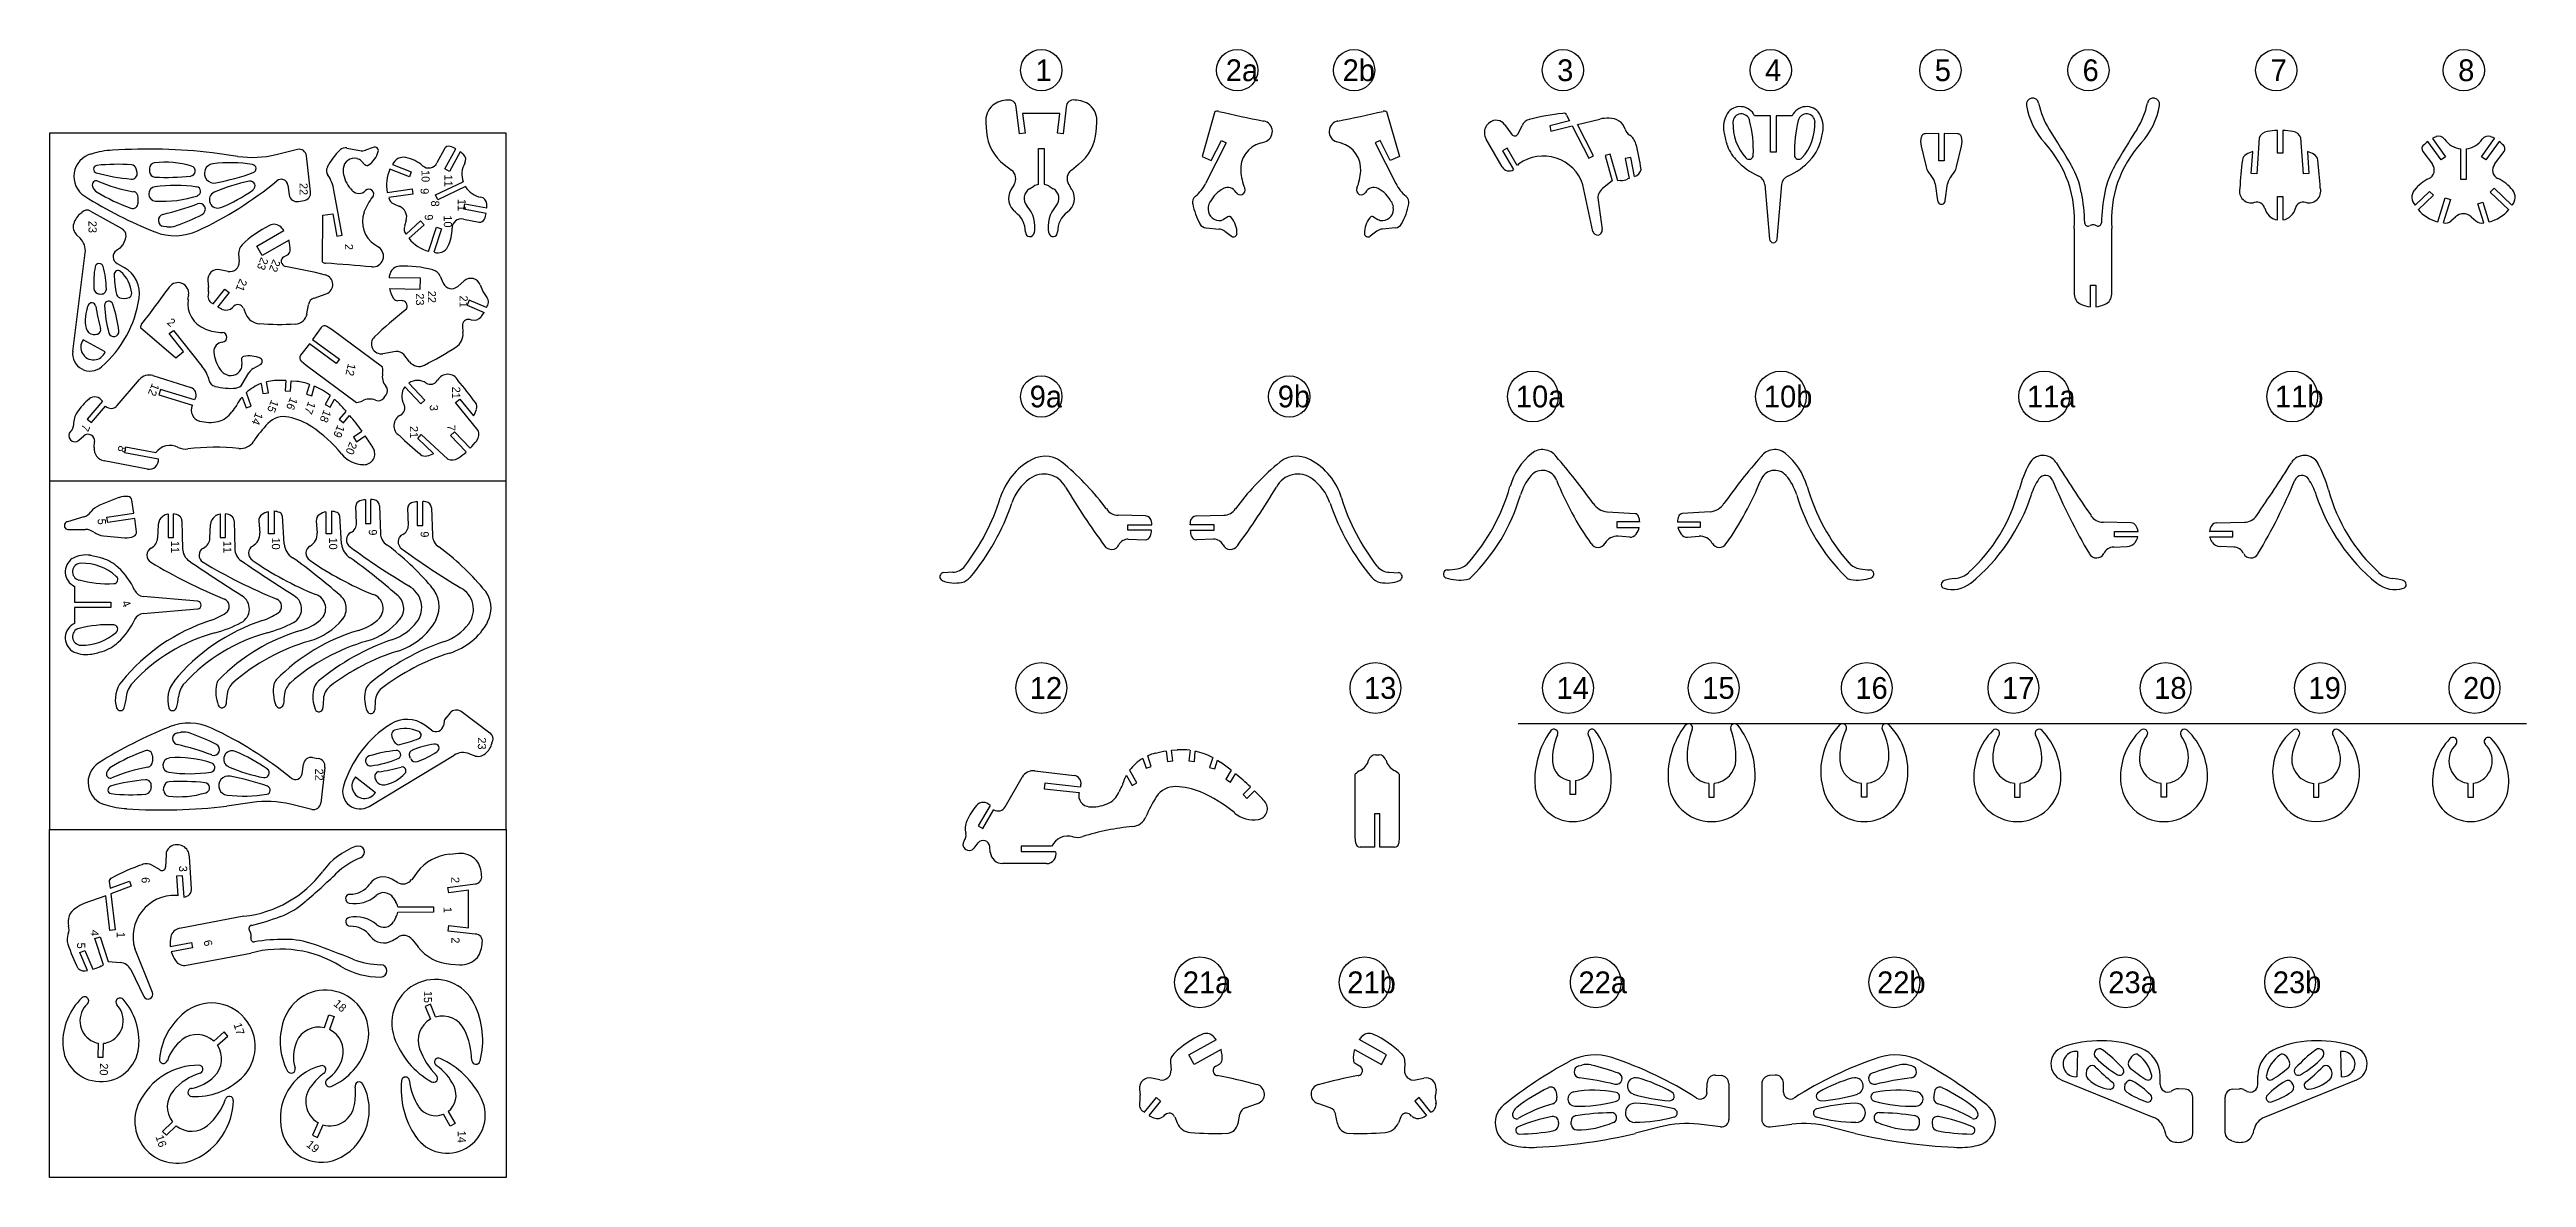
# Model space of a CAD drawing. Extents: x -633 to 734, y -184 to 438.
import ezdxf

# ---------------------------------------------------------------- set-up
doc = ezdxf.new("R2010")
doc.units = 0
doc.layers.add('CYAN', color=4, linetype='CONTINUOUS')
doc.layers.add('GREEN', color=3, linetype='CONTINUOUS')

msp = doc.modelspace()

# ---------------------------------------------------------------- texts
at = {"layer": 'GREEN'}
for s, p in [('1', (-89.2, 420.9)), ('2a', (15.8, 420.9)), ('2b', (80.3, 420.9)), ('3', (198.7, 420.9)), ('4', (313.5, 420.9)), ('5', (407.1, 420.9)), ('6', (488.7, 420.9)), ('7', (592.5, 420.9)), ('8', (696, 420.9)), ('9a', (-92.4, 240.9)), ('9b', (44.5, 240.9)), ('10a', (175.9, 240.9)), ('10b', (312.8, 240.9)), ('11a', (458, 240.9)), ('11b', (594.9, 240.9)), ('12', (-92.4, 80.1)), ('13', (92.1, 80.1)), ('14', (198.4, 80.1)), ('15', (278.8, 80.1)), ('16', (363.3, 80.1)), ('17', (444.2, 80.1)), ('18', (528.2, 80.1)), ('19', (613.4, 80.1)), ('20', (698.7, 80.1)), ('21a', (-7.9, -82.3)), ('21b', (82.9, -82.3)), ('22a', (210.5, -82.3)), ('22b', (375.3, -82.3)), ('23a', (502.9, -82.3)), ('23b', (593.7, -82.3))]:
    msp.add_text(s, height=12, dxfattribs=at).set_placement(p)
for s, rotation, p in [('10', 270.3103, (-428.1, 371.8)), ('22', 270.3103, (-495.4, 364.7)), ('9', 270.3103, (-428.6, 361.8)), ('11', 270.3103, (-415.5, 369.3)), ('23', 270.3103, (-611.9, 343.8)), ('9', 270.3103, (-426.3, 347.4)), ('8', 270.3103, (-422.8, 355)), ('10', 270.3103, (-415.8, 346.8)), ('11', 270.3103, (-408.1, 355.9)), ('2', 270.3103, (-470.4, 331.1)), ('23', 248.3342, (-516.6, 324)), ('22', 248.3342, (-509.9, 322.9)), ('21', 248.3342, (-528.3, 312.2)), ('23', 270.3103, (-431.2, 303.8)), ('22', 270.3103, (-424.6, 305.2)), ('21', 270.3103, (-407.1, 302.6)), ('2', 319.0375, (-568.9, 287.2)), ('12', 257.2051, (-468.6, 265.4)), ('12', 247.772, (-576.7, 254.5)), ('16', 247.772, (-500.4, 246.8)), ('21', 270.3103, (-411.2, 252.3)), ('14', 247.772, (-519.5, 238.5)), ('15', 247.772, (-510.9, 245.4)), ('17', 247.772, (-490.4, 244.5)), ('18', 247.772, (-481.9, 239.9)), ('3', 270.3103, (-423.5, 242.3)), ('7', 247.772, (-615, 231.9)), ('8', 247.772, (-594.8, 220.2)), ('19', 247.772, (-474.4, 231.5)), ('20', 247.772, (-467.6, 222.2)), ('21', 270.3103, (-434.5, 230.6)), ('7', 270.3103, (-413.9, 231.2)), ('5', 270.3103, (-606.8, 179.5)), ('11', 270.3103, (-566.3, 167.2)), ('11', 270.3103, (-537.5, 167.2)), ('10', 270.3103, (-510.7, 169.1)), ('10', 270.3103, (-479.1, 169.1)), ('9', 270.3103, (-457.2, 173.6)), ('9', 270.3103, (-428.6, 172.5)), ('4', 292.4233, (-593.7, 133.3)), ('23', 270.3103, (-397, 58.8)), ('22', 270.3103, (-486.8, 41.6)), ('3', 270.3103, (-561.9, -12)), ('6', 270.3103, (-582.6, -18.3)), ('2', 270.3103, (-411.7, -18.2)), ('1', 270.3103, (-415.9, -34.7)), ('5', 270.3103, (-618.2, -54.4)), ('4', 267.7799, (-610.6, -47.3)), ('1', 270.3103, (-596.3, -48.5)), ('6', 280.8635, (-548.4, -53.4)), ('2', 270.3103, (-411.6, -51.5)), ('15', 270.3103, (-426.8, -81)), ('18', 318.7137, (-477, -88.7)), ('17', 287.2692, (-531.9, -99.5)), ('20', 267.7799, (-605.5, -120.9)), ('16', 288.5009, (-575, -161.4)), ('19', 321.2481, (-492, -166.5)), ('14', 270.3119, (-408.1, -158.2))]:
    msp.add_text(s, height=4.5, rotation=rotation, dxfattribs=at).set_placement(p)

# ---------------------------------------------------------------- linework, layer by layer
at = {"layer": 'CYAN'}
for p, q in [((-116.7, 397.8), (-116.3, 392.9)), ((-98, 391.8), (-99.9, 406.8)), ((-75.7, 403), (-96.4, 403)), ((-96.4, 403), (-95, 392.1)), ((-77, 392.1), (-75.7, 403)), ((-72.2, 406.6), (-74, 391.8)), ((-55.7, 393), (-55.3, 397.9)), ((9.8, 404.1), (2.7, 379.3)), ((104.5, 404.1), (111.6, 379.3)), ((169.7, 397), (173.7, 391.5)), ((177.2, 391.8), (179.4, 396.5)), ((205.6, 398.9), (194.6, 396.2)), ((203.9, 402.2), (205.6, 398.9)), ((209.9, 396.9), (222.3, 400)), ((218.7, 379.6), (209.9, 396.9)), ((316.5, 401.8), (307.7, 401.8)), ((316.5, 381.7), (316.5, 401.8)), ((328.4, 401.8), (319.5, 401.8)), ((319.5, 401.8), (319.5, 381.7)), ((-381.4, 392.1), (-633.4, 392.1)), ((-633.4, 392.1), (-633.4, 200.1)), ((-496.5, 383.2), (-508.3, 380.3)), ((-469.3, 384), (-462.2, 382.6)), ((-458.8, 382.9), (-454.5, 384.5)), ((-415.4, 383.6), (-419.6, 375.8)), ((-415.3, 372.5), (-409.2, 383.5)), ((-381.4, 200.1), (-381.4, 392.1)), ((-95, 392.1), (-98, 391.8)), ((-87.5, 383.7), (-84.5, 383.7)), ((-87.5, 363.9), (-87.5, 383.7)), ((-84.5, 383.7), (-84.5, 364)), ((-74, 391.8), (-77, 392.1)), ((16.1, 386.8), (4.6, 364.4)), ((7.7, 377.1), (13.4, 388.2)), ((13.4, 388.2), (16.1, 386.8)), ((34.8, 386.6), (37.3, 387.4)), ((79.6, 386.6), (77.1, 387.4)), ((101, 388.2), (98.3, 386.8)), ((98.3, 386.8), (109.7, 364.4)), ((106.6, 377.1), (101, 388.2)), ((168.3, 373.7), (159.6, 388.8)), ((171.2, 384), (168.6, 382.5)), ((176.7, 374.4), (171.2, 384)), ((194.6, 396.2), (195.3, 393.3)), ((195.3, 393.3), (207, 396.2)), ((207, 396.2), (216.1, 378.3)), ((399.6, 385), (402.3, 373.6)), ((409.3, 392), (401.9, 391.9)), ((409.3, 377), (409.3, 392)), ((412.3, 392), (412.3, 377)), ((419.5, 391.9), (412.3, 392)), ((419.2, 373.6), (421.9, 385)), ((586.1, 389.6), (584.8, 369.7)), ((596.2, 381.2), (596.2, 393.6)), ((599.2, 393.6), (599.2, 381.2)), ((610.6, 369.7), (609.2, 389.6)), ((686.6, 377.5), (679.2, 387.6)), ((681.8, 389.2), (689, 379.2)), ((697.4, 366.7), (697.4, 383.6)), ((700.4, 383.6), (700.4, 366.7)), ((708.8, 379.2), (716.1, 389.2)), ((718.6, 387.6), (711.2, 377.5)), ((-585.1, 370.5), (-585.6, 372.5)), ((-578.2, 372.7), (-578.2, 370.9)), ((-529.5, 379.4), (-543.5, 381.4)), ((-489.3, 359.9), (-491.5, 379.7)), ((-459.3, 374.8), (-461.3, 376.8)), ((-434.8, 368.1), (-445.6, 372.3)), ((-444.1, 374.9), (-433.8, 370.8)), ((-433.8, 370.8), (-434.8, 368.1)), ((-412.7, 371.1), (-415.3, 372.5)), ((-406.7, 381.9), (-412.7, 371.1)), ((-106.5, 374.9), (-102.5, 371.8)), ((-69.4, 371.8), (-65.4, 375)), ((2.7, 379.3), (7.7, 377.1)), ((111.6, 379.3), (106.6, 377.1)), ((168.6, 382.5), (174.6, 372.1)), ((216.1, 378.3), (218.7, 379.6)), ((228, 380.6), (225.2, 379.8)), ((225.2, 379.8), (229.1, 365.9)), ((232.2, 365.9), (228, 380.6)), ((239.3, 378.8), (236.3, 378.2)), ((236.3, 378.2), (238.5, 367.2)), ((241.3, 368.3), (239.3, 378.8)), ((319.5, 381.7), (316.5, 381.7)), ((412.3, 377), (409.3, 377)), ((581.8, 369.9), (582.6, 381.9)), ((584.8, 369.7), (581.8, 369.9)), ((599.2, 381.2), (596.2, 381.2)), ((613.6, 369.9), (610.6, 369.7)), ((612.8, 381.9), (613.6, 369.9)), ((676.5, 382.1), (681.8, 375)), ((689, 379.2), (686.6, 377.5)), ((711.2, 377.5), (708.8, 379.2)), ((716, 375), (721.3, 382.1)), ((-584.4, 353.6), (-584.4, 356.7)), ((-501.8, 363.5), (-501.1, 358.2)), ((-471.9, 335.9), (-476.5, 360.7)), ((-447, 359.5), (-433.3, 361.5)), ((-432.8, 358.6), (-446.2, 356.6)), ((-433.3, 361.5), (-432.8, 358.6)), ((-420.4, 358.1), (-405.1, 365.3)), ((-419.1, 355.4), (-420.4, 358.1)), ((-403.8, 362.7), (-419.1, 355.4)), ((-101, 363.9), (-102.8, 360.9)), ((-92.5, 361.5), (-90.2, 362.9)), ((-81.7, 362.9), (-79.4, 361.5)), ((-69.1, 361), (-70.9, 364)), ((218.4, 338), (212.9, 363.7)), ((229.1, 365.9), (223.8, 361.7)), ((233.7, 366), (232.2, 365.9)), ((238.5, 367.2), (237.6, 366.9)), ((313.3, 363.8), (315.9, 333.7)), ((320.1, 333.7), (322.7, 363.8)), ((407.3, 364.3), (408.6, 355.1)), ((412.9, 355.1), (414.2, 364.3)), ((596.2, 344.3), (596.2, 357.2)), ((596.2, 357.2), (599.2, 357.2)), ((599.2, 357.2), (599.2, 344.3)), ((672.2, 352.4), (680.2, 360)), ((682.3, 357.9), (673.9, 349.9)), ((680.2, 360), (682.3, 357.9)), ((684.8, 343.2), (688.9, 356.5)), ((691.7, 355.6), (687.8, 342.7)), ((688.9, 356.5), (691.7, 355.6)), ((700.4, 366.7), (697.4, 366.7)), ((713.7, 359.6), (715.8, 361.8)), ((724, 349.9), (713.7, 359.6)), ((715.8, 361.8), (725.7, 352.4)), ((-616.1, 348), (-615.6, 348.5)), ((-610.7, 349.2), (-593.4, 339.5)), ((-496.1, 354.5), (-492.9, 355.1)), ((-482.8, 321.1), (-482.5, 346.9)), ((-482.5, 346.9), (-477.1, 347.6)), ((-477.1, 347.6), (-474.8, 335.4)), ((-443.4, 353.2), (-440.2, 351.8)), ((-436.5, 344.1), (-437.5, 340.8)), ((-436.6, 336.5), (-428.6, 343.8)), ((-428.6, 343.8), (-426.6, 341.6)), ((-405, 344.8), (-396.3, 343.1)), ((-404.8, 350.2), (-404.2, 353.2)), ((-392.4, 347.9), (-404.8, 350.2)), ((-404.2, 353.2), (-392, 350.9)), ((17, 346), (14.6, 344.6)), ((97.3, 346), (99.8, 344.6)), ((221.3, 355.3), (223.6, 339)), ((692, 343.8), (694.6, 346.1)), ((703.2, 346.1), (705.8, 343.8)), ((706.9, 353.2), (709.7, 354.1)), ((710.1, 342.7), (706.9, 353.2)), ((709.7, 354.1), (713, 343.2)), ((-616.5, 334.2), (-618.5, 336.1)), ((-594.7, 328.6), (-596.5, 327.4)), ((-591.6, 333.6), (-593.2, 330.3)), ((-570.5, 340.8), (-568.7, 340.6)), ((-519, 329.9), (-504, 338.5)), ((-516, 324.7), (-519, 329.9)), ((-501.2, 333.2), (-516, 324.7)), ((-474.8, 335.4), (-471.9, 335.9)), ((-453.9, 330.7), (-451.7, 329.3)), ((-426.6, 341.6), (-435, 334)), ((-424.2, 326.9), (-419.8, 340.4)), ((-417, 339.4), (-421.2, 326.5)), ((-419.8, 340.4), (-417, 339.4)), ((4.9, 340), (12.1, 339.3)), ((15.2, 338.1), (18.9, 335.3)), ((99.1, 338.1), (95.5, 335.3)), ((109.5, 340), (102.3, 339.3)), ((484.1, 339.5), (484.1, 303.3)), ((504.8, 303.3), (504.8, 339.5)), ((-620.6, 271.8), (-613.7, 326.2)), ((-596.1, 320.3), (-592.2, 318.1)), ((-534.8, 315.9), (-539.4, 316.8)), ((-529.1, 325.6), (-528.7, 321.3)), ((-504.1, 324), (-502.1, 325)), ((-605.9, 303.5), (-604.7, 303.4)), ((-557, 300.4), (-556.6, 302.9)), ((-546, 310.7), (-545.6, 307.3)), ((-545.7, 304.7), (-545.9, 302.8)), ((-543, 298), (-536.6, 306.1)), ((-534.3, 304.2), (-540.6, 296.2)), ((-536.6, 306.1), (-534.3, 304.2)), ((-487.4, 301.1), (-480.7, 303.6)), ((-428.7, 312.2), (-446, 312.4)), ((-445.8, 306.4), (-428.8, 306.2)), ((-428.8, 306.2), (-428.7, 312.2)), ((-417.8, 313.3), (-416.1, 309.4)), ((-408.1, 307.6), (-404.5, 310.7)), ((-395.7, 308.6), (-394.4, 305.4)), ((-393.2, 303.2), (-392, 301.6)), ((493, 296.4), (493, 308.4)), ((493, 308.4), (496, 308.4)), ((496, 308.4), (496, 296.4)), ((-532.4, 296), (-531.6, 296.7)), ((-526.4, 295.7), (-525, 292.3)), ((-491.3, 292.5), (-490.4, 297.5)), ((-438.9, 299.8), (-441.1, 299.7)), ((-401.7, 300), (-402.9, 297.2)), ((-402.9, 297.2), (-393.5, 293.3)), ((-392.2, 296), (-401.7, 300)), ((-400.5, 289.1), (-401.5, 289.4)), ((-602.7, 271.6), (-614.9, 278.2)), ((-583.2, 285), (-563.7, 268.2)), ((-567.3, 281.6), (-564.9, 283.4)), ((-559.5, 271.8), (-567.3, 281.6)), ((-564.9, 283.4), (-549.3, 263.7)), ((-490, 276), (-494.8, 269.7)), ((-475.2, 265.1), (-490, 276)), ((-483.5, 284.9), (-488.2, 278.4)), ((-488.2, 278.4), (-473.4, 267.5)), ((-477.4, 283.6), (-480.3, 285.5)), ((-449.6, 263), (-477.4, 283.6)), ((-405.5, 285.9), (-405.2, 282.3)), ((-563.7, 268.2), (-559.5, 271.8)), ((-527.4, 267.2), (-527.2, 264.5)), ((-527.1, 253.7), (-523.4, 259.9)), ((-521, 262.3), (-517, 264.5)), ((-494.4, 266.4), (-491.8, 264.2)), ((-491.8, 264.2), (-464, 243.6)), ((-473.4, 267.5), (-475.2, 265.1)), ((-442.3, 271.7), (-449.4, 270.5)), ((-434.7, 266.1), (-437.9, 270)), ((-596, 242), (-583.8, 256.2)), ((-576.3, 258.4), (-555.4, 251.9)), ((-572.2, 250.7), (-573, 247.8)), ((-573, 247.8), (-554.5, 242.2)), ((-553.3, 245), (-572.2, 250.7)), ((-552.8, 246.2), (-553.3, 245)), ((-527, 246.6), (-524.9, 240.6)), ((-522.1, 241.6), (-524.7, 249)), ((-516.5, 254.1), (-515.6, 248.5)), ((-515.6, 248.5), (-512.6, 249)), ((-512.6, 249), (-513.6, 255)), ((-503, 255.7), (-503.4, 250)), ((-503.4, 250), (-500.4, 249.8)), ((-500.4, 249.8), (-500, 255.6)), ((-500, 255.6), (-496.9, 255.3)), ((-490, 253.7), (-491.6, 248.2)), ((-491.6, 248.2), (-488.7, 247.3)), ((-488.7, 247.3), (-487.2, 252.7)), ((-478.5, 247.5), (-481.2, 242.5)), ((-448.8, 246.1), (-447.6, 247.8)), ((-428.4, 242.9), (-437.3, 252.3)), ((-435.1, 254.3), (-426.2, 244.9)), ((-604.1, 244.3), (-612.6, 234.4)), ((-612.6, 234.4), (-610.3, 232.5)), ((-610.3, 232.5), (-602.5, 241.6)), ((-554.5, 242.2), (-554.6, 241.9)), ((-524.9, 240.6), (-522.1, 241.6)), ((-481.2, 242.5), (-478.5, 241.1)), ((-478.5, 241.1), (-476.1, 245.5)), ((-476.1, 245.5), (-474.6, 244)), ((-469.8, 238.7), (-473.5, 234.4)), ((-473.5, 234.4), (-471.2, 232.4)), ((-471.2, 232.4), (-467.8, 236.4)), ((-426.2, 244.9), (-428.4, 242.9)), ((-409.3, 243.6), (-407, 245.5)), ((-396.8, 228.2), (-409.3, 243.6)), ((-407, 245.5), (-399.4, 236.2)), ((-614.5, 225.1), (-617.2, 222.7)), ((-608.8, 218.7), (-608.5, 222)), ((-591.4, 218.9), (-592, 216)), ((-574.8, 215.8), (-591.4, 218.9)), ((-461, 227.6), (-465.7, 224.4)), ((-465.7, 224.4), (-464, 221.9)), ((-464, 221.9), (-459.2, 225.2)), ((-430.2, 223.7), (-428.2, 225.9)), ((-421.4, 215.5), (-430.2, 223.7)), ((-428.2, 225.9), (-413.6, 212.4)), ((-412, 225.4), (-409.8, 227.4)), ((-403.5, 216.3), (-412, 225.4)), ((-409.8, 227.4), (-401.3, 218.4)), ((-579.4, 206.9), (-603.3, 211.4)), ((-592, 216), (-573.2, 212.5)), ((-633.4, 200.1), (-633.4, 8.1)), ((-381.4, 200.1), (-633.4, 200.1)), ((-381.4, 8.1), (-381.4, 200.1)), ((-614.5, 180.5), (-623.4, 177.8)), ((-595.1, 191.1), (-606.1, 186.8)), ((-601.7, 180.4), (-586.8, 182.5)), ((-601.2, 177.4), (-601.7, 180.4)), ((-586.4, 179.6), (-601.2, 177.4)), ((-586.8, 182.5), (-588, 189.8)), ((-585.4, 172.3), (-586.4, 179.6)), ((-568, 182.1), (-568, 169.2)), ((-565, 169.2), (-565, 182.2)), ((-560.3, 178.3), (-560, 162.9)), ((-539.2, 182.1), (-539.2, 169.2)), ((-536.2, 169.2), (-536.2, 182.2)), ((-531.5, 178.3), (-531.1, 162.9)), ((-517.9, 178.2), (-517.3, 171.7)), ((-512.5, 171.1), (-512.5, 183.3)), ((-509.5, 183.6), (-509.5, 171.1)), ((-503.9, 165.6), (-504.9, 181.1)), ((-486.2, 178.2), (-485.6, 171.7)), ((-480.8, 171.1), (-480.8, 183.3)), ((-477.8, 183.6), (-477.8, 171.1)), ((-472.2, 165.6), (-473.2, 181.1)), ((-464, 177), (-464.3, 186.4)), ((-459, 189.9), (-459, 176.8)), ((-456, 176.8), (-456, 190)), ((-451.2, 186.5), (-450.8, 171.4)), ((-435.3, 176), (-435.7, 185.3)), ((-430.4, 188.9), (-430.4, 175.7)), ((-427.4, 175.7), (-427.4, 189)), ((-422.6, 185.5), (-422.1, 170.4)), ((-28.5, 181), (-43.6, 181.4)), ((-0.4, 181), (14.7, 181.4)), ((226.3, 183.3), (241.7, 182.3)), ((283.1, 183.3), (267.7, 182.3)), ((-622.8, 173.6), (-613.5, 173.6)), ((-603.6, 170), (-591.9, 169)), ((-573.7, 168.7), (-573.3, 176.2)), ((-568, 169.2), (-565, 169.2)), ((-544.9, 168.7), (-544.5, 176.2)), ((-539.2, 169.2), (-536.2, 169.2)), ((-509.5, 171.1), (-512.5, 171.1)), ((-477.8, 171.1), (-480.8, 171.1)), ((-459, 176.8), (-456, 176.8)), ((-430.4, 175.7), (-427.4, 175.7)), ((-38.3, 173.1), (-38.3, 176.1)), ((-38.3, 176.1), (-25, 176.1)), ((-25.2, 173.1), (-38.3, 173.1)), ((-38, 168.2), (-28.7, 167.9)), ((9.4, 176.1), (-3.9, 176.1)), ((-3.8, 173.1), (9.4, 173.1)), ((9.1, 168.2), (-0.3, 167.9)), ((9.4, 173.1), (9.4, 176.1)), ((244.3, 177.7), (231.7, 177.7)), ((231.7, 177.7), (231.7, 174.7)), ((231.7, 174.7), (244, 174.7)), ((238.8, 169.3), (232.4, 169.8)), ((265.1, 177.7), (277.7, 177.7)), ((277.7, 174.7), (265.4, 174.7)), ((270.6, 169.3), (277, 169.8)), ((277.7, 177.7), (277.7, 174.7)), ((515.4, 177.2), (500, 177.6)), ((505.8, 163.8), (513.3, 164.2)), ((506.3, 169.5), (506.3, 172.5)), ((506.3, 172.5), (519.3, 172.5)), ((519.2, 169.5), (506.3, 169.5)), ((571.7, 172.5), (558.7, 172.5)), ((558.8, 169.5), (571.7, 169.5)), ((562.6, 177.2), (578, 177.6)), ((572.2, 163.8), (564.7, 164.2)), ((571.7, 169.5), (571.7, 172.5)), ((-619.7, 142.3), (-619.7, 133.4)), ((-134.9, 149.9), (-139.9, 149.7)), ((105.9, 149.9), (111, 149.7)), ((-619.7, 133.4), (-599.6, 133.4)), ((-599.6, 130.4), (-619.7, 130.4)), ((-619.7, 130.4), (-619.7, 121.6)), ((-599.6, 133.4), (-599.6, 130.4)), ((-551.7, 134), (-581.7, 136.6)), ((-581.7, 127.2), (-551.7, 129.7)), ((-482.2, 80.2), (-482.5, 75.1)), ((-453.6, 79.1), (-453.8, 74.1)), ((-412.3, 72.4), (-414.7, 69.5)), ((-390.3, 61.2), (-406.2, 73.1)), ((-562.6, 61.4), (-560.8, 61.7)), ((-422.6, 62.8), (-426.3, 65.5)), ((-415.6, 67.5), (-416, 65.4)), ((-389.2, 55.8), (-389, 56.4)), ((733.7, 66.4), (177.1, 66.4)), ((-576.6, 48.6), (-576.5, 45.5)), ((-494, 38.8), (-493.2, 44.1)), ((-488.2, 47.8), (-485.1, 47.2)), ((-481.4, 42.3), (-483.7, 22.6)), ((-457, 20.7), (-410.1, 49.1)), ((-434.1, 47.1), (-434.6, 48.1)), ((-401.6, 49.8), (-399.1, 48.8)), ((-30, 47.2), (-28.1, 41.8)), ((-28.1, 41.8), (-25.3, 42.8)), ((-25.3, 42.8), (-27.3, 48.6)), ((-17.1, 51.3), (-16.4, 45.5)), ((-16.4, 45.5), (-13.4, 45.9)), ((-14.1, 51.7), (-10.9, 51.9)), ((-13.4, 45.9), (-14.1, 51.7)), ((-3.9, 51.7), (-4.5, 45.9)), ((-4.5, 45.9), (-1.5, 45.6)), ((-1.5, 45.6), (-1, 51.2)), ((8.6, 47.7), (6.8, 42.3)), ((6.8, 42.3), (9.7, 41.4)), ((9.7, 41.4), (11.2, 46.2)), ((11.2, 46.2), (13, 45)), ((98.4, 49.2), (100.4, 49.2)), ((-577.3, 31.8), (-577.7, 29.8)), ((-570.4, 29.6), (-570.3, 31.4)), ((-464.5, 37), (-453.5, 28.5)), ((-105.9, 20.6), (-96.6, 36.8)), ((-89.6, 40.4), (-67.9, 37.8)), ((-84.1, 33.5), (-84.4, 30.5)), ((-84.4, 30.5), (-65.2, 28.5)), ((-64.5, 31.4), (-84.1, 33.5)), ((-65.2, 28.5), (-65.2, 28.1)), ((-64.2, 32.7), (-64.5, 31.4)), ((-39, 37.8), (-35.8, 32.3)), ((-33.2, 33.8), (-37.2, 40.6)), ((-35.8, 32.3), (-33.2, 33.8)), ((18.8, 40.7), (15.9, 35.7)), ((15.9, 35.7), (18.5, 34.2)), ((18.5, 34.2), (21.1, 38.8)), ((29.4, 31.4), (25.4, 27.3)), ((27.5, 25.2), (31.6, 29.3)), ((87.3, 3.8), (87.3, 38.5)), ((111.5, 38.5), (111.5, 3.8)), ((205.9, 27.4), (205.9, 35)), ((208.9, 27.4), (205.9, 27.4)), ((208.9, 35), (208.9, 27.4)), ((282.4, 33.4), (282.4, 25.9)), ((285.4, 25.9), (285.4, 33.4)), ((366.7, 25.9), (366.7, 33.4)), ((369.7, 33.4), (369.7, 25.9)), ((451.2, 33.4), (451.2, 25.9)), ((454.2, 25.9), (454.2, 33.4)), ((532.1, 25.9), (532.1, 33.4)), ((535.1, 33.4), (535.1, 25.9)), ((616.1, 33.5), (616.1, 25.9)), ((619.1, 25.9), (619.1, 33.4)), ((701.4, 33.5), (701.4, 25.9)), ((704.4, 25.9), (704.4, 33.5)), ((-521.6, 22.9), (-535.6, 20.9)), ((-488.7, 19.1), (-500.4, 21.9)), ((-114.3, 21.3), (-120.8, 10.1)), ((-118.2, 8.6), (-112.2, 19)), ((25.4, 27.3), (27.5, 25.2)), ((100.9, 16.7), (97.9, 16.7)), ((97.9, 16.7), (97.9, -1.8)), ((100.9, -1.8), (100.9, 16.7)), ((282.4, 25.9), (285.4, 25.9)), ((369.7, 25.9), (366.7, 25.9)), ((451.2, 25.9), (454.2, 25.9)), ((535.1, 25.9), (532.1, 25.9)), ((616.1, 25.9), (619.1, 25.9)), ((701.4, 25.9), (704.4, 25.9)), ((-633.4, 8.1), (-381.4, 8.1)), ((-633.4, -183.9), (-633.4, 8.1)), ((-381.4, 8.1), (-381.4, -183.9)), ((-121, 0.6), (-123.2, -2.2)), ((-120.8, 10.1), (-118.2, 8.6)), ((87.5, 0.4), (87.3, 3.8)), ((111.5, 3.8), (111.3, 0.4)), ((-572.4, -14.3), (-576.9, -11.7)), ((-569.1, -5.9), (-569.3, -12.7)), ((-555, -24.5), (-556.2, -7)), ((-407.6, -5.2), (-412.5, -5.7)), ((-114.2, -4.6), (-114.5, -1.4)), ((-83.1, -10.8), (-107.4, -10.8)), ((-80.3, -1.2), (-97.2, -1.2)), ((-97.2, -1.2), (-97.2, -4.2)), ((-97.2, -4.2), (-78.1, -4.2)), ((97.9, -1.8), (89.9, -1.8)), ((108.9, -1.8), (100.9, -1.8)), ((-600.4, -20.7), (-599.9, -24.4)), ((-599.9, -24.4), (-589.3, -20.5)), ((-588.3, -23.3), (-599.6, -27.4)), ((-589.3, -20.5), (-588.3, -23.3)), ((-563.1, -17.5), (-560.1, -17.3)), ((-562.4, -28.5), (-563.1, -17.5)), ((-560.1, -17.3), (-559.3, -29.3)), ((-441.3, -21.2), (-444.4, -19.4)), ((-430.4, -15.6), (-433.5, -19.7)), ((-413.5, -24), (-398.5, -22)), ((-413.1, -27), (-413.5, -24)), ((-402.2, -25.5), (-413.1, -27)), ((-402.1, -46.2), (-402.2, -25.5)), ((-602.4, -28.5), (-614.4, -32.8)), ((-600.1, -47.7), (-602.4, -28.5)), ((-599.6, -27.4), (-597.1, -47.3)), ((-526.1, -39.8), (-561.7, -46.6)), ((-443.7, -29.7), (-442.3, -32.1)), ((-442.2, -40.5), (-443.6, -42.9)), ((-441.2, -34.7), (-421.4, -34.6)), ((-421.4, -37.6), (-441.2, -37.7)), ((-421.4, -34.6), (-421.4, -37.6)), ((-608.3, -52.1), (-605.5, -51.2)), ((-603.6, -66.6), (-608.3, -52.1)), ((-605.5, -51.2), (-601, -64.9)), ((-597.1, -47.3), (-600.1, -47.7)), ((-566.8, -56.5), (-555, -54.3)), ((-555, -54.3), (-554.4, -57.2)), ((-444.1, -53.2), (-441, -51.3)), ((-433.2, -52.7), (-430, -56.7)), ((-413.3, -48), (-413, -45)), ((-398.4, -49.7), (-413.3, -48)), ((-413, -45), (-402.1, -46.2)), ((-616.7, -59.9), (-613.9, -58.7)), ((-612.5, -69.7), (-616.7, -59.9)), ((-613.9, -58.7), (-609.5, -69)), ((-604.9, -67.3), (-603.6, -66.6)), ((-601, -64.9), (-594.3, -65.4)), ((-576.5, -82), (-586.3, -57.7)), ((-554.4, -57.2), (-566.2, -59.5)), ((-557.8, -66.9), (-522.3, -60.2)), ((-411.9, -66.3), (-407, -66.6)), ((-609.5, -69), (-608.5, -68.8)), ((-588.6, -69.3), (-581.3, -84.1)), ((-481.7, -101.3), (-479.2, -94.2)), ((-479.2, -94.2), (-476.3, -95.2)), ((-476.3, -95.2), (-478.8, -102.3)), ((-423.2, -88.4), (-426, -89.6)), ((-426, -89.6), (-423.1, -96.6)), ((-420.3, -95.4), (-423.2, -88.4)), ((-537, -103.7), (-542.7, -108.7)), ((-540.7, -110.9), (-535, -106)), ((-535, -106), (-537, -103.7)), ((-4.6, -116.3), (10.6, -107.9)), ((104.6, -116.3), (89.4, -107.9)), ((-606.6, -109.9), (-606.8, -117.5)), ((-606.8, -117.5), (-603.8, -117.6)), ((-603.8, -117.6), (-603.6, -110)), ((-14.7, -120.6), (-14.4, -124.8)), ((-1.7, -121.6), (-4.6, -116.3)), ((13.2, -113.3), (-1.7, -121.6)), ((10.3, -122.5), (12.3, -121.4)), ((86.8, -113.3), (101.7, -121.6)), ((89.7, -122.5), (87.7, -121.4)), ((101.7, -121.6), (104.6, -116.3)), ((114.7, -120.6), (114.4, -124.8)), ((210.6, -122.4), (212.4, -122)), ((394.5, -122.4), (392.7, -122)), ((485.9, -114.5), (485.6, -128.4)), ((631.1, -114.5), (631.4, -128.4)), ((-31.9, -135.2), (-31.5, -138.6)), ((-20.5, -130.1), (-25.2, -129.2)), ((120.5, -130.1), (125.2, -129.2)), ((131.9, -135.2), (131.5, -138.6)), ((281.4, -137.1), (281.5, -131.7)), ((286.1, -127.5), (289.3, -127.7)), ((293.5, -132.2), (293.5, -152)), ((311.6, -132.2), (311.6, -152)), ((319, -127.5), (315.8, -127.7)), ((323.7, -137.1), (323.6, -131.7)), ((477.3, -130.2), (528, -150.9)), ((512.1, -132.9), (512.6, -131.9)), ((531.6, -132.7), (531.6, -128.1)), ((539.5, -135.5), (537.6, -136.4)), ((545.4, -135.3), (541.7, -135)), ((571.6, -135.3), (575.3, -135)), ((577.5, -135.5), (579.4, -136.4)), ((585.4, -132.7), (585.4, -128.1)), ((639.7, -130.2), (588.9, -150.9)), ((604.9, -132.9), (604.4, -131.9)), ((-412.2, -155.6), (-416, -149)), ((-413.4, -147.5), (-409.6, -154.1)), ((-31.6, -141.2), (-31.8, -143.1)), ((-29, -147.9), (-22.5, -139.9)), ((-20.2, -141.8), (-26.6, -149.7)), ((-22.5, -139.9), (-20.2, -141.8)), ((-18.4, -150.1), (-17.6, -149.3)), ((22.6, -154.1), (23.6, -149.1)), ((26.6, -145.5), (33.4, -143.2)), ((73.4, -145.5), (66.6, -143.2)), ((77.4, -154.1), (76.4, -149.1)), ((118.4, -150.1), (117.6, -149.3)), ((122.5, -139.9), (120.2, -141.8)), ((120.2, -141.8), (126.6, -149.7)), ((129, -147.9), (122.5, -139.9)), ((131.6, -141.2), (131.9, -143.1)), ((198.2, -136.7), (198.6, -139.8)), ((406.9, -136.7), (406.5, -139.8)), ((549.6, -159.5), (549.6, -139.7)), ((567.4, -159.5), (567.4, -139.7)), ((-571, -158.6), (-565.6, -153.3)), ((-568.9, -160.7), (-571, -158.6)), ((-563.5, -155.4), (-568.9, -160.7)), ((-485.2, -153.7), (-488.2, -160.7)), ((-488.2, -160.7), (-485.5, -161.9)), ((-485.5, -161.9), (-482.4, -154.9)), ((-409.6, -154.1), (-412.2, -155.6)), ((-12.4, -150.5), (-11.1, -153.8)), ((112.5, -150.5), (111.1, -153.8)), ((199.4, -153.6), (199.2, -155.6)), ((206.5, -155), (206.4, -153.2)), ((255.7, -156), (242, -159.6)), ((288.9, -156.1), (276.9, -154.6)), ((316.2, -156.1), (328.2, -154.6)), ((349.4, -156), (363.1, -159.6)), ((398.6, -155), (398.7, -153.2)), ((405.7, -153.6), (405.9, -155.6)), ((533.7, -157.3), (534.4, -159.9)), ((545.9, -163.7), (546.5, -163.5)), ((571.1, -163.7), (570.5, -163.5)), ((583.3, -157.3), (582.6, -159.9)), ((-381.4, -183.9), (-633.4, -183.9))]:
    msp.add_line(p, q, dxfattribs=at)
for centre, radius in [((-86, 426.9), 11.4), ((22.1, 426.9), 11.4), ((86.6, 426.9), 11.4), ((201.9, 426.9), 11.4), ((316.6, 426.9), 11.4), ((410.2, 426.9), 11.4), ((491.9, 426.9), 11.4), ((595.6, 426.9), 11.4), ((699.1, 426.9), 11.4), ((185.3, 246.9), 14), ((322.2, 246.9), 14), ((467.5, 246.9), 14), ((604.4, 246.9), 14), ((-86, 246.9), 11.4), ((50.8, 246.9), 11.4), ((-86, 86.1), 14), ((98.4, 86.1), 14), ((204.7, 86.1), 14), ((285.1, 86.1), 14), ((369.6, 86.1), 14), ((450.5, 86.1), 14), ((534.5, 86.1), 14), ((619.7, 86.1), 14), ((705, 86.1), 14), ((1.5, -76.3), 14), ((92.4, -76.3), 14), ((220, -76.3), 14), ((384.8, -76.3), 14), ((512.3, -76.3), 14), ((603.2, -76.3), 14)]:
    msp.add_circle(centre, radius, dxfattribs=at)
for centre, radius, start, end in [((-104.3, 395.7), 14.7, 90.8551, 125.5633), ((-103.8, 406.5), 3.93, 3.6751, 100.9213), ((-68.3, 406.6), 3.93, 79.298, 179.2901), ((-67.7, 395.7), 14.7, 54.6564, 89.3647), ((461.1, 408.1), 3.41, 11.3198, 189.8669), ((527.8, 408.1), 3.41, 350.1331, 168.6791), ((-104.7, 398.8), 12, 132.4885, 184.7511), ((-67.3, 398.8), 12, 355.4685, 47.731), ((11.1, 401.2), 3.12, 77.0937, 112.9645), ((207.3, 1257.8), 875.7, 257.0955, 258.7677), ((35.6, 393.1), 5.93, 286.482, 78.7676), ((78.8, 393.1), 5.93, 101.2324, 253.518), ((-92.9, 1257.8), 875.7, 281.2323, 282.9045), ((103.3, 401.2), 3.12, 67.0355, 102.906), ((164.5, 393.1), 5.78, 121.2076, 153.5723), ((165.1, 393.6), 5.71, 35.9835, 128.8772), ((184.9, 393.9), 6.07, 104.5833, 154.5997), ((214.9, 278.4), 125.4, 95.9865, 104.5833), ((202.3, 401.3), 1.85, 26.9302, 102.3742), ((226.6, 377.1), 23.3, 88.0341, 100.8499), ((227.9, 391.5), 8.89, 18.9523, 92.871), ((305.6, 395.3), 15.1, 150.0113, 188.8133), ((299.8, 398.1), 8.72, 25.0631, 146.2966), ((300.4, 398.1), 4.72, 14.1875, 178.1823), ((323.7, 397.3), 28, 178.1823, 222.0196), ((239.6, 382.7), 67.4, 357.7533, 14.1882), ((336.3, 398.1), 8.72, 33.7034, 154.9369), ((397.1, 382.7), 67.4, 165.8108, 182.2457), ((336.3, 398.1), 4.72, 1.8167, 165.8115), ((313, 397.3), 28, 317.9794, 1.8168), ((330.4, 395.4), 15.1, 350.7886, 29.6348), ((498.4, 414.6), 41.3, 189.8664, 222.1639), ((506.2, 417.1), 42.6, 191.32, 212.5297), ((482.7, 417.1), 42.6, 327.4695, 348.6792), ((490.5, 414.6), 41.3, 317.8354, 350.133), ((-596.8, 339.3), 43.5, 92.3818, 107.933), ((-578.8, 79.8), 303.6, 83.3108, 93.7377), ((-495.6, 379.2), 4.08, 6.543, 103.472), ((-446.9, 356.2), 37.4, 134.5323, 152.6287), ((-470.1, 379.9), 4.22, 78.7567, 134.5319), ((-461, 388.7), 6.23, 258.7563, 290.4699), ((-453.8, 382.6), 1.95, 343.784, 110.4711), ((-413.1, 382.4), 2.62, 71.3391, 151.8571), ((-418.7, 365.7), 20.2, 62.0246, 71.339), ((-90.9, 395), 25.5, 184.7511, 232.3038), ((-81.1, 395.1), 25.5, 307.9156, 355.4684), ((39, 372.3), 15, 106.4819, 183.9265), ((75.3, 372.3), 15, 356.0735, 73.5181), ((165.6, 392.5), 7.06, 153.3376, 211.6241), ((175.3, 392.7), 2.04, 215.9823, 334.6002), ((242.6, 396.5), 6.68, 198.953, 234.6605), ((233.6, 383.9), 8.87, 15.8767, 54.6594), ((151.7, 360.6), 94, 7.0855, 15.8773), ((332.1, 399.4), 41.9, 188.8134, 198.2056), ((315.4, 394), 24.4, 198.2055, 222.3201), ((320.5, 394), 24.4, 317.6791, 341.7938), ((303.9, 399.4), 41.9, 341.7937, 351.1859), ((409.5, 387.4), 10.2, 163.9528, 193.3125), ((402, 389.5), 2.38, 91.1065, 163.9534), ((419.5, 389.5), 2.38, 16.0482, 89.4679), ((412, 387.4), 10.2, 346.6882, 16.0478), ((420.7, 344.2), 63.6, 355.7803, 42.1639), ((-31.6, 74.1), 595.4, 30.2821, 32.5298), ((568.2, 344.2), 63.6, 137.8354, 184.2153), ((1020.6, 74.1), 595.4, 147.4696, 149.7174), ((591.6, 387.3), 5.9, 99.2891, 157.153), ((597.7, 349.9), 43.8, 91.9643, 99.289), ((597.7, 349.9), 43.8, 80.7109, 88.0356), ((603.8, 387.3), 5.9, 22.8476, 80.7117), ((678.6, 383.7), 2.62, 136.0422, 216.5603), ((691.3, 371.4), 20.2, 126.727, 136.0413), ((691.3, 371.4), 20.2, 111.5378, 118.1923), ((685.3, 386.6), 3.93, 35.634, 111.5376), ((698.9, 396.3), 12.8, 215.6345, 263.325), ((698.9, 396.3), 12.8, 276.6754, 324.366), ((712.5, 386.6), 3.93, 68.7176, 144.3657), ((706.6, 371.4), 20.2, 61.8059, 68.5104), ((706.6, 371.4), 20.2, 44.0061, 53.2736), ((719.2, 383.7), 2.62, 323.4393, 44.3189), ((-607.2, 368.3), 12.8, 103.7915, 237.9513), ((-607, 372.3), 2.09, 96.2171, 253.9757), ((-581, 462.9), 96.3, 253.9748, 265.659), ((-596, 271.4), 103.6, 85.6463, 96.2182), ((-588, 369.8), 2.98, 265.6581, 12.4235), ((-588.3, 371.9), 2.84, 12.4238, 85.646), ((-575.2, 372.8), 3.03, 97.1446, 181.7115), ((-575.1, 371), 3.08, 181.7123, 267.5587), ((-569.5, 327.4), 48.8, 72.6648, 97.1452), ((-555.8, 371.3), 2.83, 275.4765, 72.6657), ((-542.6, 370), 5.33, 97.1375, 280.8139), ((-533.9, 300.7), 75.2, 80.3799, 97.1367), ((-568, 503.2), 140.9, 280.8137, 289.5235), ((-521.4, 435.3), 56.5, 261.8358, 283.4704), ((-521.7, 372.6), 2.3, 289.5224, 80.379), ((-476.2, 371.4), 4.35, 152.6297, 213.923), ((-460.6, 371.6), 10.8, 174.5239, 191.4105), ((-465.1, 372.1), 6.25, 76.7741, 174.525), ((-454.1, 372.9), 17.4, 191.4114, 225.578), ((-464.8, 373.3), 4.94, 43.9692, 76.7742), ((-458.2, 375.9), 1.57, 223.9697, 305.5989), ((-465.5, 386), 14.1, 305.5988, 343.7855), ((-425.9, 363.6), 21.5, 156.3312, 191.1012), ((-438.2, 372.6), 6.27, 76.7884, 159.1421), ((-442, 356.4), 23, 50.7832, 76.7888), ((-424.2, 378.2), 5.22, 230.7839, 331.8578), ((-418.7, 365.7), 20.2, 46.8371, 53.4916), ((-393, 369.4), 12.8, 150.9322, 198.6229), ((-407.6, 377.6), 3.93, 330.9319, 46.8355), ((-106.1, 367), 6, 329.0725, 52.3037), ((-65.8, 367.1), 6, 127.9159, 211.1472), ((55.1, 373.4), 31.1, 183.9265, 201.8471), ((59.3, 373.4), 31.1, 338.1529, 356.0736), ((172.2, 375.8), 4.45, 209.2206, 302.698), ((180.4, 371.1), 4.96, 123.249, 137.8206), ((191.1, 356.7), 22.9, 17.635, 126.0063), ((240, 373.2), 5.12, 284.9038, 348.0006), ((325.3, 402.9), 37.7, 222.3198, 245.9844), ((304.6, 380.1), 2.35, 222.019, 357.7538), ((310.7, 402.9), 37.7, 294.0146, 317.6792), ((332, 380.1), 2.35, 182.2456, 317.9787), ((412.3, 375.9), 10.2, 193.312, 225.3194), ((409.2, 375.9), 10.2, 314.6803, 346.6878), ((442.7, 351), 46.1, 10.6456, 30.282), ((546.3, 351), 46.1, 149.7174, 169.3537), ((794.5, 350), 219.3, 172.8381, 176.9061), ((580.6, 377.1), 3.71, 115.3373, 176.2379), ((597.7, 340.9), 43.8, 110.1659, 115.3379), ((597.7, 340.9), 43.8, 64.6632, 69.8352), ((614.8, 377.1), 3.71, 3.7614, 64.6619), ((400.9, 350), 219.3, 3.0942, 7.1622), ((677.6, 371.8), 5.22, 295.4856, 36.5601), ((720.2, 371.8), 5.22, 143.4399, 244.5144), ((-484.2, 564.6), 244.5, 237.9514, 248.1476), ((-607.6, 363.7), 2.23, 67.0288, 199.6452), ((-603.8, 365), 6.3, 199.6444, 238.7695), ((-554.8, 445.9), 100.9, 238.7695, 250.4801), ((-571.9, 447.9), 89.3, 247.0298, 260.2561), ((-587.6, 356.8), 3.19, 359.18, 80.2568), ((-574.7, 358.7), 3.96, 98.1585, 265.8764), ((-564.1, 284.8), 78.6, 81.1974, 98.1582), ((-569.1, 510.5), 142.7, 267.5582, 275.4767), ((-570.6, 414.9), 60.3, 265.8763, 288.3569), ((-552.5, 360.1), 2.5, 288.3574, 81.1987), ((-639.8, 527.3), 208.5, 294.9737, 309.2539), ((-540.6, 355.4), 4.57, 113.939, 292.3757), ((-507.2, 280.2), 86.9, 100.4851, 113.9394), ((-572.6, 433.3), 88.9, 292.3751, 305.5069), ((-522.5, 363.1), 2.56, 305.5066, 100.4855), ((-505.5, 363), 3.74, 7.7515, 129.2538), ((-496.8, 358.7), 4.3, 187.7518, 279.8666), ((-493.7, 359.4), 4.44, 279.8506, 6.5417), ((-497.5, 357.1), 21.4, 9.7362, 33.922), ((-462.6, 364.2), 5.24, 225.5783, 314.4874), ((-430.7, 337.7), 31.1, 141.5835, 159.504), ((-457.1, 358.6), 2.65, 321.5824, 134.4871), ((-441.6, 357.4), 4.61, 190.3995, 247.1751), ((-393, 369.4), 12.8, 211.9726, 259.6634), ((-396, 353), 3.93, 4.0163, 79.6641), ((-94.9, 356.2), 9.19, 149.0723, 234.6914), ((-89.3, 356.2), 6.2, 121.172, 221.4858), ((-85.9, 355.9), 8.16, 100.9567, 121.1722), ((-85.9, 355.9), 8.16, 59.0482, 79.7782), ((-82.5, 356.2), 6.2, 318.7338, 59.0476), ((-76.9, 356.2), 9.19, 305.5279, 31.147), ((1.8, 354), 4.35, 129.5083, 190.8019), ((-14.5, 373.9), 21.4, 309.5085, 333.6943), ((22.6, 346.2), 17.4, 117.8531, 152.0195), ((16.9, 357), 5.24, 28.9434, 117.8529), ((23.8, 360.8), 2.65, 208.9441, 21.8473), ((90.6, 360.8), 2.65, 158.1527, 331.0559), ((97.5, 357), 5.24, 62.1471, 151.0566), ((91.8, 346.2), 17.4, 27.9806, 62.1471), ((128.9, 373.9), 21.4, 206.3057, 230.4916), ((112.5, 354), 4.35, 349.198, 50.4915), ((228.1, 356.3), 6.92, 128.0483, 188.0209), ((232.9, 379.2), 13.2, 273.5643, 290.5362), ((307.6, 363.3), 5.71, 4.8748, 65.9847), ((328.3, 363.3), 5.71, 114.0142, 175.1242), ((399.6, 363.1), 7.76, 8.5279, 45.3194), ((421.9, 363.1), 7.76, 134.6806, 171.4721), ((376.2, 338.5), 113.8, 2.0775, 10.6457), ((612.8, 338.5), 113.8, 169.3537, 177.9219), ((581.7, 360.2), 6.46, 165.4666, 287.579), ((613.7, 360.2), 6.46, 252.4216, 14.5335), ((676.7, 356.8), 6.27, 141.4907, 223.8447), ((689.8, 346.4), 23, 115.4858, 141.4913), ((708.1, 346.4), 23, 38.5093, 64.5148), ((721.2, 356.8), 6.27, 316.1546, 38.5092), ((-614.2, 340.5), 6.13, 163.2725, 225.7144), ((-609, 339), 11.5, 127.9614, 163.2733), ((-612.7, 345.6), 4.08, 60.6406, 136.1514), ((-587.5, 353.7), 3.03, 250.4792, 359.179), ((-570, 344.1), 3.34, 103.5812, 262.4747), ((-611.8, 517), 174.5, 283.5821, 290.1502), ((-605.6, 459.2), 125.3, 289.613, 296.796), ((-550.6, 350.2), 3.2, 296.7958, 110.1497), ((-509.5, 336.2), 5.72, 45.882, 116.2023), ((-445.7, 343.3), 15, 159.504, 236.9489), ((-442.7, 345.9), 6.44, 343.4204, 67.1749), ((-406, 339.7), 5.22, 78.7381, 179.8128), ((-395.8, 345.7), 2.62, 258.7374, 339.6164), ((-412.2, 351.9), 20.2, 339.3041, 348.5715), ((-412.2, 351.9), 20.2, 357.1046, 3.809), ((-107.9, 337.9), 13.1, 358.6378, 54.6915), ((-107.1, 340.4), 17.6, 349.1775, 41.4859), ((-64.7, 340.5), 17.6, 138.7333, 191.0417), ((-63.9, 338), 13.1, 125.5282, 181.5819), ((34.3, 360.2), 37.4, 190.8019, 208.8984), ((5.2, 344.2), 4.22, 208.8986, 264.6739), ((12.3, 350.2), 6.25, 168.9062, 266.6571), ((16.7, 349.4), 10.8, 152.0193, 168.9057), ((12.2, 348.9), 4.94, 266.6555, 299.4602), ((17.8, 344.6), 1.57, 37.8335, 119.4624), ((7.9, 336.9), 14.1, 359.6455, 37.8325), ((106.4, 336.9), 14.1, 142.1675, 180.3545), ((96.6, 344.6), 1.57, 60.5376, 142.1665), ((102.2, 348.9), 4.94, 240.5398, 273.3442), ((102.1, 350.2), 6.25, 273.3429, 11.0938), ((97.7, 349.4), 10.8, 11.0938, 27.9801), ((109.1, 344.2), 4.22, 275.326, 331.1015), ((80.1, 360.2), 37.4, 331.1016, 349.1981), ((410.8, 355.1), 2.12, 178.4079, 1.5888), ((491.6, 342.7), 1.79, 182.0769, 294.9822), ((497.3, 342.7), 1.79, 245.017, 357.921), ((584.9, 349.8), 4.38, 13.564, 106.9673), ((597.7, 352.9), 8.74, 193.5639, 260.117), ((597.7, 352.9), 8.74, 279.8833, 346.4363), ((610.4, 349.8), 4.38, 73.0329, 166.4362), ((690.1, 364.1), 21.5, 221.0337, 255.8037), ((689, 347.2), 4.61, 255.1021, 311.8775), ((698.9, 341.3), 6.44, 48.1227, 131.8773), ((708.9, 347.2), 4.61, 228.1226, 284.8974), ((707.8, 364.1), 21.5, 284.1963, 318.9663), ((-623.2, 327.4), 9.57, 352.8668, 45.7147), ((-597.2, 332.3), 4.44, 304.718, 333.9658), ((-595.6, 335.6), 4.44, 333.9498, 60.6411), ((-564.2, 365.1), 29.5, 248.1474, 294.9735), ((-567.2, 351.5), 11, 262.4745, 289.6127), ((-522.7, 326.1), 6.33, 134.2863, 184.8273), ((-486, 288.4), 58.9, 116.2025, 134.2869), ((-517, 328.5), 16.4, 37.6592, 45.8831), ((-517, 328.5), 16.4, 355.8533, 16.5762), ((-455, 324.3), 5.93, 264.663, 56.9491), ((-433.1, 339.4), 4.61, 163.421, 220.1956), ((-418.4, 347.7), 21.5, 219.4941, 254.2643), ((-419.2, 332.4), 6.27, 251.4531, 333.8074), ((-434.2, 339.8), 23, 333.8068, 359.8123), ((-92.3, 337.6), 2.44, 178.6375, 349.1775), ((-79.5, 337.6), 2.44, 191.0415, 1.5826), ((11.5, 333.1), 6.23, 52.9603, 84.6741), ((20.1, 336.9), 1.95, 232.9601, 359.6454), ((94.3, 336.9), 1.95, 180.3545, 307.04), ((102.9, 333.1), 6.23, 95.3263, 127.0398), ((220.9, 338.6), 2.64, 191.9849, 8.0216), ((318, 333.9), 2.13, 184.8746, 269.9995), ((318, 333.9), 2.13, 269.9989, 355.1235), ((494.5, 336.7), 4.87, 89.9996, 114.9824), ((494.5, 336.7), 4.87, 65.0178, 90.0005), ((-562.2, 310), 46.8, 169.5713, 184.5185), ((-606, 318), 2.28, 15.0829, 169.5723), ((-653.3, 305.3), 51.3, 0.9545, 15.0826), ((-594.1, 324), 4.18, 124.7182, 240.6418), ((-595.6, 314.3), 2.12, 48.379, 182.2766), ((-606.5, 302), 18.6, 5.8598, 48.3798), ((-600.3, 303.6), 16.6, 351.3774, 60.6417), ((-540.5, 311.4), 5.57, 78.7538, 186.7853), ((-533.8, 320.9), 5.11, 258.7538, 4.827), ((-502.7, 321.5), 2.85, 118.0315, 260.5426), ((-544.6, 70), 252, 75.4102, 80.5426), ((-503.4, 327.5), 2.8, 298.0315, 355.8537), ((-480.8, 323.5), 3.12, 230.4642, 266.3364), ((-537, -553.4), 875.6, 84.6631, 86.3354), ((-429.8, 310), 16.4, 163.2341, 171.458), ((-440, 313.1), 5.72, 92.9129, 163.2333), ((-437.3, 259.9), 58.9, 74.829, 92.9134), ((-423.6, 310.7), 6.33, 24.2875, 74.8283), ((-605.8, 306.5), 3.07, 184.5181, 268.221), ((-604.7, 306.1), 2.66, 268.2201, 0.9544), ((-645.9, 310.5), 62.7, 311.095, 351.3775), ((-524.9, 317.2), 72.9, 182.2765, 190.8751), ((-593.9, 303.9), 2.6, 190.8732, 251.2631), ((-592.3, 308.7), 7.7, 251.2638, 291.2553), ((-590.3, 303.7), 2.29, 291.2551, 5.8605), ((-1276.2, 821.1), 875.6, 322.3918, 324.0641), ((-562.5, 303.8), 5.93, 351.777, 144.063), ((-541.5, 302.2), 4.47, 172.2914, 250.5809), ((-555.9, 306.1), 10.3, 352.29, 6.7851), ((-485.9, 296.8), 4.64, 109.7341, 170.288), ((-482.5, 308.7), 5.44, 289.7339, 75.4101), ((-429.8, 310), 16.4, 192.5393, 213.2622), ((-441.2, 302.5), 2.8, 213.2634, 271.0851), ((-411.4, 311.5), 5.11, 204.288, 310.3613), ((-400.9, 306.5), 5.57, 22.3301, 130.3614), ((-384.9, 309.4), 10.3, 202.3302, 216.8252), ((-395.6, 299), 4.47, 318.536, 36.8255), ((490.1, 303.3), 6, 179.9999, 246.8461), ((498.8, 303.3), 6, 293.1525, 359.9997), ((-593.6, 289.2), 20.1, 156.3503, 193.3496), ((-610.1, 296.4), 2.16, 9.3346, 156.3501), ((-489.9, 316.2), 119.6, 189.3351, 195.4373), ((-600.7, 297.2), 2.33, 18.1276, 181.7646), ((-540.7, 299), 62.3, 181.7641, 195.9318), ((-673.9, 273.2), 79.4, 7.1168, 18.1274), ((-542.1, 298.2), 15, 171.7784, 249.2229), ((-528.5, 318.5), 25.3, 241.476, 248.3192), ((-535.9, 299.7), 5.12, 248.3193, 313.2645), ((-529.4, 294.4), 3.23, 23.202, 133.2648), ((-517, 295.8), 8.75, 203.2018, 265.8836), ((-498, 293.7), 6.82, 272.86, 350.288), ((-279.9, 97.6), 252, 128.5732, 133.7056), ((-438.8, 296.9), 2.85, 308.5738, 91.0842), ((-402.3, 286.2), 3.23, 75.8502, 185.9131), ((-399.2, 294.1), 5.12, 255.8512, 320.7968), ((-414.9, 306.8), 25.3, 320.796, 327.6392), ((494.9, 314.5), 18.2, 246.8462, 263.8658), ((494, 314.5), 18.2, 276.1329, 293.1523), ((-609.2, 274.1), 6.98, 144.9371, 338.5236), ((-608.8, 285.6), 4.51, 193.3498, 262.7817), ((-608.6, 287.3), 6.19, 262.7819, 285.7894), ((-607.6, 283.7), 2.47, 285.7898, 15.4376), ((-597.9, 282.7), 2.82, 195.9324, 7.116), ((-580.1, 284.9), 3.12, 142.3917, 178.2638), ((-536.4, 313.2), 31.1, 249.2232, 267.1438), ((-537.5, 271.7), 5.24, 94.2393, 183.1487), ((-538.1, 279.6), 2.65, 274.2411, 87.1438), ((-505.9, 450.3), 163.6, 265.8832, 272.8597), ((-481.6, 283.5), 2.39, 56.9245, 144.099), ((-450.3, 275.9), 5.44, 133.7053, 279.3819), ((-498.8, 411), 163.6, 296.2556, 303.2321), ((-413.9, 281.4), 8.75, 303.2325, 5.9145), ((-611, 270.6), 9.66, 172.7274, 311.0953), ((-565.9, 250.2), 21.4, 14.8043, 38.9901), ((-525.3, 272.4), 17.4, 183.1492, 217.3157), ((-530.6, 268.3), 10.8, 217.3169, 234.2033), ((-533.3, 264.7), 6.25, 234.202, 331.9535), ((-532.1, 264.1), 4.94, 331.955, 4.7596), ((-525.9, 267.4), 1.57, 103.1283, 184.758), ((-523, 255.2), 14.1, 64.9421, 103.1289), ((-518, 256.8), 6.23, 118.2567, 149.9702), ((-517.9, 266.2), 1.95, 298.2563, 64.9415), ((-492.9, 268.2), 2.39, 142.8313, 230.0059), ((-457.2, 261.1), 7.8, 348.5315, 13.9793), ((-441.5, 267.1), 4.64, 38.8285, 99.3821), ((-429.4, 270.3), 6.82, 218.8278, 296.2556), ((-608.4, 241.7), 4.96, 31.5365, 128.3591), ((-578.4, 251.7), 7.04, 72.3192, 140.1377), ((-556.7, 247.8), 4.23, 336.584, 72.8688), ((-541.1, 256.8), 4.35, 194.8049, 256.0983), ((-533.1, 288.8), 37.4, 256.0986, 274.195), ((-530.7, 255.8), 4.22, 274.1954, 329.971), ((-507.6, 230.3), 25.4, 140.1972, 152.0014), ((-507.6, 230.3), 25.4, 110.5133, 132.5833), ((-507.6, 230.3), 25.4, 93.48, 103.6614), ((-505.1, 189.6), 66.2, 88.2052, 93.48), ((-501.5, 218.4), 37.1, 72.0068, 82.869), ((-501.5, 218.4), 37.1, 51.6811, 67.3646), ((-441.5, 257.9), 8.23, 168.5328, 220.3111), ((-450.7, 250.1), 3.89, 323.4658, 40.3107), ((-430.3, 247), 8.74, 143.0843, 209.6371), ((-430.3, 247), 8.74, 56.7647, 123.3179), ((-423.1, 258), 4.38, 236.7651, 330.1679), ((-413.6, 252.7), 6.46, 28.6676, 150.7795), ((-575.7, 114.5), 219.3, 36.0389, 40.107), ((-608.5, 231.8), 11.6, 146.6532, 181.4988), ((-591.8, 220.8), 31.6, 128.3591, 146.6529), ((-599.4, 244.8), 4.45, 226.6599, 320.1377), ((-548.9, 239.4), 6.26, 156.5836, 254.4231), ((-544.9, 253.7), 21.1, 254.4234, 282.4517), ((-542.9, 244.9), 12, 282.4519, 327.4435), ((-501.5, 218.4), 37.1, 140.0808, 147.4437), ((-504, 223.4), 12.4, 77.8089, 135.6754), ((-509.2, 199.1), 37.3, 56.5104, 77.8092), ((-589.7, 134.3), 159.1, 41.0451, 43.637), ((-589.7, 134.3), 159.1, 35.9497, 39.9517), ((-464.4, 251.4), 7.8, 272.9538, 298.398), ((-456.8, 237.3), 8.23, 66.6206, 118.3992), ((-451.9, 248.4), 3.89, 246.6212, 323.4665), ((-436.9, 230.8), 6.46, 115.6224, 237.7349), ((-441.7, 240.5), 4.38, 296.2339, 29.6372), ((-438.5, 255.8), 43.8, 333.3673, 338.5394), ((-401.2, 241.2), 3.71, 338.5382, 39.4387), ((-619.4, 225.3), 3.37, 132.6607, 311.5379), ((-625, 231.4), 4.93, 312.659, 1.4975), ((-612.1, 222.4), 3.66, 354.2629, 131.538), ((-602, 218.1), 6.77, 174.263, 259.3582), ((-566.8, 209.8), 10.1, 63.6874, 143.146), ((-558.2, 227.2), 9.33, 243.6871, 276.9538), ((-541.6, 91.4), 127.5, 84.3039, 96.9539), ((-528.1, 227), 8.81, 264.3038, 327.1811), ((-468, 188.2), 62.7, 135.6757, 147.1809), ((-529.6, 168.4), 74.1, 39.255, 56.5103), ((-589.7, 134.3), 159.1, 31.9793, 34.8692), ((-288.8, 383.9), 219.3, 226.2948, 230.3629), ((-432.3, 249.2), 43.8, 315.1658, 322.4905), ((-402.3, 226.2), 5.9, 322.4898, 20.3541), ((-578.4, 212), 5.21, 259.3578, 4.7037), ((-459.7, 225.5), 16.2, 219.2551, 268.7806), ((-459.9, 215.3), 6.02, 268.7804, 31.9793), ((-426.2, 217.7), 3.71, 226.9617, 287.862), ((-438.5, 255.8), 43.8, 287.8634, 293.0355), ((-411.2, 217.8), 5.9, 246.0478, 303.9121), ((-432.3, 249.2), 43.8, 303.9119, 311.2366), ((-74, 180.2), 36.3, 118.7835, 162.7504), ((-84, 198.3), 15.6, 44.6457, 118.7835), ((-171.9, 93.7), 152.2, 36.8649, 49.3993), ((142.9, 93.7), 152.2, 130.6007, 143.135), ((55, 198.3), 15.6, 61.2165, 135.3543), ((45.1, 180.2), 36.3, 17.2497, 61.2165), ((207.5, 187.5), 36.1, 129.2245, 164.2629), ((190.6, 197.9), 8.23, 19.6725, 139.0141), ((190.6, 208.2), 9.41, 36.6485, 129.2246), ((-34.9, 8.1), 310.8, 35.3421, 41.4315), ((544.3, 8.1), 310.8, 138.5685, 144.6578), ((318.8, 197.9), 8.23, 40.9859, 160.3275), ((318.8, 208.2), 9.41, 50.7757, 143.3518), ((301.9, 187.5), 36.1, 15.7372, 50.7755), ((516.9, 178.8), 65.4, 151.5681, 165.2796), ((466.8, 205.9), 8.51, 32.0711, 151.5679), ((1118.5, 614.3), 760.5, 212.0714, 214.7131), ((-40.5, 614.2), 760.5, 325.2868, 327.9285), ((611.2, 205.9), 8.51, 28.4321, 147.9289), ((561.1, 178.8), 65.4, 14.7206, 28.4321), ((-591.4, 181.6), 10.2, 82.2652, 111.6248), ((-590.3, 189.4), 2.38, 9.4163, 82.2635), ((-76.2, 179.4), 27.5, 126.3554, 161.3633), ((-84.5, 190.7), 13.4, 27.7905, 126.3552), ((236.4, 378.9), 358.6, 210.4869, 216.7063), ((-265.3, 378.9), 358.6, 323.2937, 329.5131), ((55.6, 190.7), 13.4, 53.6443, 152.2093), ((47.2, 179.4), 27.5, 18.6368, 53.6447), ((69, 226.5), 107.7, 318.4326, 344.263), ((77.4, 222.4), 105.4, 314.4461, 343.5022), ((206.4, 184.3), 29.1, 139.0143, 163.5021), ((360.5, 266), 174.8, 201.934, 215.0091), ((148.9, 266), 174.8, 324.991, 338.0661), ((303, 184.3), 29.1, 16.4979, 40.9858), ((432, 222.4), 105.4, 196.4978, 225.5539), ((440.4, 226.5), 107.7, 195.7371, 221.5674), ((363.4, 219.1), 93.2, 312.0021, 345.2794), ((359.9, 225.9), 105.9, 309.2847, 341.7624), ((493.9, 181.7), 35.3, 146.0024, 161.7625), ((468.2, 199.1), 4.29, 22.3593, 146.0029), ((758.5, 318.5), 309.6, 202.3595, 210.7843), ((319.5, 318.5), 309.6, 329.2157, 337.6405), ((609.8, 199.1), 4.29, 33.9972, 157.6407), ((584.1, 181.7), 35.3, 18.2374, 33.9975), ((718.1, 225.9), 105.9, 198.2376, 230.7153), ((714.6, 219.1), 93.2, 194.7206, 227.9979), ((-623.1, 175.7), 2.12, 96.7182, 279.9008), ((-616.8, 187.9), 7.76, 286.8398, 323.6312), ((-602.3, 177.2), 10.2, 111.6238, 143.6313), ((-567.4, 175.9), 5.98, 125.6825, 177.0182), ((-566.2, 174.3), 7.99, 103.3025, 125.6839), ((-566.2, 174.3), 7.99, 55.757, 81.6343), ((-563.5, 178.3), 3.19, 1.3376, 55.7585), ((-538.6, 175.9), 5.98, 125.6838, 177.0192), ((-537.4, 174.3), 7.99, 103.302, 125.6834), ((-537.4, 174.3), 7.99, 55.757, 81.6343), ((-534.7, 178.3), 3.19, 1.3352, 55.7567), ((-514, 178.5), 3.89, 125.6672, 184.514), ((-510.1, 173), 10.6, 103.3693, 125.6682), ((-510.1, 173), 10.6, 69.1587, 87.0336), ((-507.1, 180.9), 2.13, 3.8485, 69.1582), ((-482.3, 178.5), 3.89, 125.6677, 184.5144), ((-478.4, 173), 10.6, 103.3684, 125.6674), ((-478.4, 173), 10.6, 69.1588, 87.0338), ((-475.4, 180.9), 2.13, 3.8485, 69.1582), ((-461.4, 186.5), 2.9, 106.1657, 181.9351), ((-456.7, 170.3), 19.8, 96.787, 106.1656), ((-456.7, 170.3), 19.8, 82.8488, 88.0687), ((-454.7, 186.4), 3.49, 1.5939, 82.8499), ((-432.8, 185.4), 2.9, 106.165, 181.9348), ((-428.1, 169.2), 19.8, 96.7864, 106.165), ((-428.1, 169.2), 19.8, 82.8489, 88.0687), ((-426.1, 185.4), 3.49, 1.5924, 82.8484), ((-222.3, 226.2), 119, 322.2489, 342.7502), ((-222.9, 228.8), 127.3, 320.0413, 341.363), ((-43.4, 189.4), 8, 213.1338, 268.4067), ((-28.6, 177.5), 3.49, 7.1512, 88.4066), ((-44.8, 175.4), 19.8, 1.9309, 7.1508), ((15.8, 175.4), 19.8, 172.8492, 178.0691), ((-0.3, 177.5), 3.49, 91.5934, 172.8488), ((14.5, 189.4), 8, 271.5936, 326.8662), ((194, 228.8), 127.3, 198.637, 219.9587), ((193.3, 226.2), 119, 197.2498, 217.7511), ((226.9, 193), 9.68, 211.1767, 266.1525), ((241.6, 180.1), 2.13, 20.8428, 86.1538), ((233.7, 177.1), 10.6, 2.9658, 20.8408), ((275.7, 177.1), 10.6, 159.1595, 177.0345), ((267.8, 180.1), 2.13, 93.8459, 159.157), ((282.5, 193), 9.68, 273.8476, 328.8234), ((500.2, 185.9), 8.38, 214.7137, 268.6647), ((577.8, 185.9), 8.38, 271.3365, 325.2875), ((-613.6, 165.8), 7.76, 52.9918, 89.7832), ((-602.7, 180.2), 10.2, 232.9929, 265.0004), ((-591, 179.1), 10.2, 265.0003, 294.3598), ((-587.8, 172), 2.38, 294.3577, 7.7784), ((-580.3, 169.1), 6.53, 297.2597, 357.0186), ((-551.4, 169.1), 6.53, 297.2608, 357.0194), ((-519.1, 160.5), 4.47, 118.8537, 238.474), ((-525, 171.1), 7.64, 298.8546, 4.5149), ((-494.2, 166.2), 9.68, 183.8478, 238.8233), ((-487.4, 160.5), 4.47, 118.8546, 238.4749), ((-493.3, 171.1), 7.64, 298.8543, 4.5145), ((-462.5, 166.2), 9.68, 183.8473, 238.8228), ((-465, 167.8), 4.59, 116.3538, 236.4785), ((-469.5, 176.9), 5.56, 296.3549, 1.936), ((-442.8, 171.7), 8, 181.594, 236.8669), ((-538.4, 43.2), 152.2, 40.6007, 53.135), ((-436.4, 166.7), 4.59, 116.3545, 236.4779), ((-440.9, 175.8), 5.56, 296.3538, 1.9349), ((-414.1, 170.6), 8, 181.5936, 236.8662), ((-47.3, 167.1), 4.59, 213.5212, 333.646), ((-38.2, 162.6), 5.56, 88.0648, 153.6459), ((-28.6, 170.8), 2.9, 268.0644, 343.8347), ((-44.8, 175.4), 19.8, 343.8345, 353.2132), ((15.8, 175.4), 19.8, 186.7874, 196.1661), ((-0.4, 170.8), 2.9, 196.1653, 271.9349), ((9.3, 162.6), 5.56, 26.3541, 91.9352), ((18.4, 167.1), 4.59, 206.354, 326.4788), ((221.2, 168.1), 4.47, 211.5254, 331.1456), ((231.8, 162.2), 7.64, 85.4856, 151.1458), ((239.1, 173.2), 3.89, 265.4859, 324.3327), ((233.7, 177.1), 10.6, 324.332, 346.631), ((275.7, 177.1), 10.6, 193.3694, 215.6684), ((270.3, 173.2), 3.89, 215.6673, 274.5142), ((277.6, 162.2), 7.64, 28.8544, 94.5145), ((288.2, 168.1), 4.47, 208.8544, 328.4746), ((513, 170.1), 5.98, 272.98, 324.3155), ((515.4, 174), 3.19, 34.2444, 88.6657), ((511.4, 171.3), 7.99, 324.3164, 346.6979), ((511.4, 171.3), 7.99, 8.3645, 34.242), ((566.6, 171.3), 7.99, 145.7571, 171.6346), ((566.6, 171.3), 7.99, 193.3021, 215.6836), ((562.6, 174), 3.19, 91.3347, 145.7564), ((565, 170.1), 5.98, 215.684, 267.0197), ((-616, 150.2), 8.72, 123.615, 244.848), ((-613.3, 144.4), 15.1, 80.7002, 119.5465), ((-616, 150.2), 4.72, 91.7269, 255.7217), ((-615.3, 126.9), 28, 47.8905, 91.7279), ((-617.4, 117.8), 41.9, 71.7052, 81.0974), ((-611.9, 134.5), 24.4, 47.5899, 71.7045), ((-620.9, 124.7), 37.7, 23.926, 47.5906), ((-575.2, 159.3), 4.48, 117.2602, 239.2157), ((-419, 421.4), 309.6, 239.2156, 247.6405), ((-551.6, 163.1), 8.38, 181.3368, 235.2877), ((-123.3, 781.4), 760.5, 235.2867, 237.9284), ((-546.4, 159.3), 4.48, 117.2602, 239.2157), ((-390.2, 421.4), 309.6, 239.2156, 247.6405), ((-522.8, 163.1), 8.38, 181.3364, 235.2873), ((-94.4, 781.4), 760.5, 235.2868, 237.9285), ((-421.2, 299.8), 174.8, 234.9909, 248.0661), ((-679, -95.6), 310.8, 48.5685, 54.6578), ((-389.5, 299.8), 174.8, 234.9909, 248.0661), ((-253.2, 451.5), 358.6, 233.2936, 239.513), ((-647.3, -95.6), 310.8, 48.5686, 54.6579), ((-224.6, 450.4), 358.6, 233.2936, 239.5131), ((-509.8, 42.2), 152.2, 40.6007, 53.1351), ((-135.3, 158.9), 9.01, 272.8365, 322.249), ((106.4, 158.9), 9.01, 217.7511, 267.1636), ((138.1, 149), 2.22, 93.713, 250.1409), ((133.1, 225.6), 74.5, 273.7137, 278.0615), ((142.1, 161.7), 9.98, 278.0606, 318.4323), ((367.3, 161.7), 9.98, 221.5677, 261.9394), ((376.3, 225.6), 74.5, 261.9385, 266.2863), ((371.3, 149), 2.22, 289.8587, 86.287), ((496.4, 162.3), 4.48, 210.7848, 332.7395), ((506.2, 157.3), 6.53, 92.9808, 152.7396), ((571.8, 157.3), 6.53, 27.2608, 87.0194), ((581.6, 162.3), 4.48, 207.2605, 329.2152), ((-600.5, 211), 67.4, 255.7221, 272.157), ((-598, 146), 2.35, 272.1572, 47.8905), ((-581.2, 142.3), 5.71, 203.9258, 265.0358), ((-531.6, 129.7), 8.51, 298.4323, 57.9291), ((-502.8, 129.7), 8.51, 298.4321, 57.9288), ((-489.2, 130), 8.23, 310.9861, 70.3276), ((-479, 129.9), 9.41, 320.775, 53.3517), ((-457.5, 130), 8.23, 310.9859, 70.3279), ((-447.3, 129.9), 9.41, 320.7756, 53.3519), ((-441.4, 130.5), 13.4, 323.6448, 62.2097), ((-433.9, 131.1), 15.6, 331.2164, 45.3542), ((-412.8, 129.5), 13.4, 323.6448, 62.2099), ((-405.3, 130.1), 15.6, 331.2166, 45.3544), ((-139.8, 147.5), 2.22, 92.0534, 248.2273), ((-133.6, 163.2), 19.2, 248.2273, 280.8667), ((-131.5, 152.2), 8, 280.8668, 320.0414), ((102.5, 152.2), 8, 219.9585, 259.133), ((104.6, 163.2), 19.2, 259.1333, 291.7727), ((110.9, 147.5), 2.22, 291.7728, 87.9467), ((144.8, 167.8), 22.2, 250.1413, 280.1204), ((147.9, 150.6), 4.75, 280.1204, 314.4461), ((361.5, 150.6), 4.75, 225.554, 259.8798), ((364.6, 167.8), 22.2, 259.8796, 289.8587), ((412.9, 143.2), 2.22, 105.9069, 252.635), ((416.9, 156.1), 15.7, 252.6351, 309.2845), ((421.8, 111.8), 34.9, 95.8002, 105.9073), ((417, 159.7), 13.3, 275.8, 312.002), ((661.1, 156.1), 15.7, 230.7154, 287.3649), ((661, 159.7), 13.3, 227.998, 264.2), ((656.2, 111.8), 34.9, 74.0928, 84.1998), ((665.1, 143.2), 2.22, 287.3642, 74.0922), ((-620.8, 139.2), 37.7, 312.2309, 335.8956), ((-511.6, 22.7), 105.9, 108.2376, 140.7153), ((-581.2, 121.5), 5.71, 94.7866, 155.8966), ((-482.8, 22.7), 105.9, 108.2376, 140.7153), ((-551.8, 131.8), 2.13, 359.9109, 85.035), ((-551.8, 131.8), 2.13, 274.7861, 359.9109), ((-555.8, 156.8), 35.3, 288.2375, 303.9976), ((-538.5, 131.1), 4.29, 303.9969, 67.6405), ((-527, 156.8), 35.3, 288.2374, 303.9975), ((-509.6, 131.1), 4.29, 303.9969, 67.6405), ((-502.9, 145.7), 29.1, 286.4978, 310.9857), ((-499.7, 146.8), 36.1, 285.7372, 320.7755), ((-471.2, 145.7), 29.1, 286.4976, 310.9855), ((-468, 146.8), 36.1, 285.7371, 320.7754), ((-451.9, 141.1), 36.3, 287.2497, 331.2166), ((-616, 113.7), 8.72, 114.9745, 236.2077), ((-616, 114.4), 4.72, 104.0997, 268.0946), ((-600.7, 53.6), 67.4, 87.6646, 104.0995), ((-615.2, 137.7), 28, 268.0937, 311.931), ((-611.9, 129.4), 24.4, 288.1167, 312.2314), ((-598.1, 118.6), 2.35, 311.9312, 87.666), ((-518.4, 26.3), 93.2, 104.7207, 137.998), ((-489.5, 26.3), 93.2, 104.7206, 137.998), ((-558.7, 179.8), 65.4, 284.7206, 298.432), ((-464.7, 16.8), 105.4, 106.4978, 135.554), ((-460.7, 8.3), 107.7, 105.7371, 131.5675), ((-529.9, 179.8), 65.4, 284.7207, 298.4321), ((-433, 16.8), 105.4, 106.4978, 135.554), ((-429, 8.3), 107.7, 105.7371, 131.5675), ((-403.3, -7.8), 127.3, 108.637, 129.9587), ((-374.7, -8.9), 127.3, 108.637, 129.9588), ((-452.8, 138.9), 27.5, 288.6369, 323.6448), ((-424.2, 137.8), 27.5, 288.6369, 323.6448), ((-423.3, 140), 36.3, 287.2499, 331.2166), ((-613.3, 119.6), 15.1, 239.9225, 278.7245), ((-617.3, 146.1), 41.9, 278.7246, 288.1168), ((-405.9, -7.2), 119, 107.2498, 127.751), ((-377.3, -8.3), 119, 107.2497, 127.751), ((-581.4, 79.8), 15.7, 140.7152, 197.3646), ((-577.8, 79.9), 13.3, 137.9977, 174.1996), ((-552.5, 79.8), 15.7, 140.7152, 197.3646), ((-549, 79.9), 13.3, 137.9981, 174.2), ((-519.4, 84.2), 22.2, 169.8795, 199.8586), ((-536.6, 87.2), 4.75, 135.5538, 169.8793), ((-461.6, 72.4), 74.5, 171.9396, 176.2873), ((-525.5, 81.5), 9.98, 131.567, 171.9389), ((-487.7, 84.2), 22.2, 169.8795, 199.8586), ((-504.9, 87.2), 4.75, 135.5538, 169.8793), ((-429.9, 72.4), 74.5, 171.9393, 176.287), ((-493.8, 81.5), 9.98, 131.5668, 171.9386), ((-468.9, 81.5), 19.2, 169.1337, 201.7731), ((-479.9, 83.6), 8, 129.9579, 169.1326), ((-473.2, 79.7), 9.01, 127.7513, 177.164), ((-440.3, 80.5), 19.2, 169.1332, 201.7726), ((-451.3, 82.6), 8, 129.9585, 169.1333), ((-444.6, 78.7), 9.01, 127.7519, 177.1645), ((-594.3, 75.8), 2.22, 197.3643, 344.0924), ((-625.7, 84.7), 34.9, 344.0929, 354.1999), ((-565.5, 75.8), 2.22, 197.3646, 344.0922), ((-596.9, 84.7), 34.9, 344.0923, 354.1994), ((-538.2, 77.4), 2.22, 199.8586, 356.287), ((-506.5, 77.4), 2.22, 199.8586, 356.2869), ((-484.7, 75.2), 2.22, 201.7731, 357.9467), ((-456.1, 74.2), 2.22, 201.7726, 357.9459), ((-436.2, 52.2), 16.6, 53.3485, 122.6129), ((-411.3, 66.7), 4.44, 140.0254, 169.2731), ((-408.9, 69.5), 4.44, 53.3491, 140.0411), ((-476.4, -162.4), 244.5, 111.8525, 122.0487), ((-556.4, 37.2), 29.5, 65.0263, 111.8524), ((-562.2, 58.1), 3.34, 97.5259, 256.4172), ((-603.9, -114.7), 174.5, 69.8498, 76.418), ((-559.4, 50.8), 11, 70.3873, 97.5254), ((-597.8, -56.9), 125.3, 63.2042, 70.3872), ((-632, -125.1), 208.5, 50.7461, 65.0263), ((-542.7, 52.1), 3.2, 249.8497, 63.2039), ((-411.3, 13.4), 62.7, 122.6128, 162.8952), ((-442.3, 60.6), 2.29, 108.1306, 182.7342), ((-436.9, 60.9), 7.7, 182.7344, 222.7258), ((-437.2, 45.1), 18.6, 65.6102, 108.1302), ((-440.6, 57.4), 2.6, 222.7269, 283.116), ((-456.6, 125.9), 72.9, 283.1154, 291.714), ((-413.1, 4.5), 51.3, 98.9074, 113.0356), ((-430.4, 60.1), 2.12, 291.7145, 65.6093), ((-420.1, 66.2), 4.18, 233.3488, 349.2728), ((-420.7, 52.9), 2.28, 304.4193, 98.9067), ((-400.3, 58.6), 11.5, 310.7171, 346.0291), ((-392.7, 58), 4.08, 337.8396, 53.3499), ((232.9, 35.3), 46.5, 144.2914, 184.303), ((196.9, 61.1), 2.25, 334.8806, 144.2912), ((226.1, 47.4), 30, 154.8799, 184.0572), ((217.9, 61.1), 2.25, 35.7081, 205.1204), ((188.8, 47.4), 30, 355.9428, 25.12), ((182, 35.3), 46.5, 355.697, 35.7085), ((305.6, 37.6), 45.7, 142.3835, 183.2317), ((271.2, 64.1), 2.25, 338.3986, 142.3841), ((311.3, 48.2), 40.9, 158.3986, 182.8212), ((296.7, 64.1), 2.25, 37.6158, 201.6012), ((256.5, 48.2), 40.9, 357.179, 21.6016), ((262.3, 37.6), 45.7, 356.7683, 37.6166), ((381, 40.1), 36.8, 135.8249, 199.274), ((356.2, 64.1), 2.25, 333.2362, 135.8247), ((387.9, 48.2), 33.2, 153.2362, 183.8061), ((380.2, 64.1), 2.25, 44.1753, 206.7638), ((348.6, 48.2), 33.2, 356.194, 26.7639), ((355.5, 40.1), 36.8, 340.7259, 44.175), ((465.8, 36.9), 37.1, 136.0482, 182.4452), ((440.7, 61.1), 2.25, 329.1458, 136.0484), ((463.5, 47.5), 24.4, 149.1461, 183.1685), ((464.7, 61.1), 2.25, 43.9516, 210.8542), ((441.8, 47.5), 24.4, 356.8314, 30.8538), ((439.6, 36.9), 37.1, 357.5547, 43.9518), ((545, 36.9), 35.4, 133.0505, 182.7346), ((540.8, 47.4), 20.7, 143.4534, 184.4093), ((522.4, 61.1), 2.25, 323.4538, 133.0506), ((544.9, 61.1), 2.25, 46.9498, 216.5468), ((526.4, 47.4), 20.7, 355.5904, 36.5464), ((522.3, 36.9), 35.4, 357.2654, 46.9495), ((623.5, 39.4), 29.9, 128.2485, 217.5794), ((638.9, 42.8), 35.2, 151.4141, 167.106), ((606.3, 61.1), 2.25, 318.8381, 128.2485), ((628.8, 61.1), 2.25, 51.7514, 221.1621), ((596.2, 42.8), 35.2, 12.894, 28.5859), ((611.7, 39.4), 29.9, 322.4206, 51.7515), ((716.3, 34.2), 34.5, 136.0704, 183.6732), ((703.6, 45.9), 12.7, 134.3958, 240.3827), ((693.1, 56.6), 2.25, 314.3953, 136.0703), ((702.1, 45.9), 12.7, 299.6173, 45.6042), ((712.6, 56.6), 2.25, 43.9292, 225.6042), ((689.4, 34.2), 34.5, 356.3265, 43.9294), ((-599.3, 34), 12.8, 122.0487, 256.2084), ((-596, 37.2), 6.3, 121.2305, 160.3556), ((-546.9, -43.7), 100.9, 109.52, 121.2306), ((-564.1, -45.7), 89.3, 99.7439, 112.9702), ((-579.6, 48.6), 3.03, 0.8205, 109.5197), ((-579.7, 45.5), 3.19, 279.744, 0.8201), ((-566.9, 43.5), 3.96, 94.1236, 261.8425), ((-562.8, -12.6), 60.3, 71.6432, 94.1238), ((-544.6, 42.2), 2.5, 278.8029, 71.6424), ((-532.7, 46.9), 4.57, 67.6247, 246.0614), ((-499.3, 122.1), 86.9, 246.0608, 259.515), ((-564.8, -31.1), 88.9, 54.4928, 67.6246), ((-514.7, 39.2), 2.56, 259.5147, 54.4931), ((-489, 43.5), 4.3, 80.1337, 172.2484), ((-485.8, 42.8), 4.44, 353.4581, 80.1496), ((-456.2, 45.9), 2.82, 106.8727, 278.0589), ((-434, -27.4), 79.4, 95.8627, 106.8733), ((-464.6, 104.8), 62.3, 278.0584, 292.2261), ((-469.6, 158.1), 119.6, 278.5528, 284.655), ((-441.9, 49.3), 2.33, 292.2253, 95.8633), ((-438.8, 40.4), 2.16, 317.6404, 104.6542), ((-432.2, 49.2), 2.66, 113.0355, 205.7687), ((-431.3, 48.4), 3.07, 205.7692, 289.4717), ((-445.9, 89.6), 46.8, 289.4721, 304.4193), ((-405.2, 40.9), 9.57, 68.2754, 121.1232), ((-396.8, 54.5), 6.13, 248.2754, 310.7169), ((-16.9, 25.5), 25.4, 121.1551, 143.225), ((-16.9, 25.5), 25.4, 104.1215, 114.3029), ((-6.9, -14.2), 66.2, 98.8467, 104.1215), ((-8.7, 14.9), 37.1, 82.6484, 93.5107), ((-8.7, 14.9), 37.1, 62.3222, 78.0057), ((-79.9, -84.1), 159.1, 51.687, 54.279), ((86.6, 48.1), 8.23, 295.067, 346.8453), ((98.4, 45.3), 3.89, 90.0006, 166.8454), ((100.4, 45.3), 3.89, 13.1553, 90), ((112.3, 48.1), 8.23, 193.1555, 244.9339), ((207.4, 46.1), 11.3, 184.0571, 262.3376), ((207.4, 46.1), 11.2, 277.6623, 355.9431), ((283.9, 46.9), 13.5, 182.8209, 263.6207), ((283.9, 46.9), 13.5, 276.3793, 357.1791), ((368.2, 46.9), 13.5, 183.8059, 263.6206), ((368.2, 46.9), 13.5, 276.3792, 356.1939), ((452.7, 46.9), 13.5, 183.1684, 263.6206), ((452.7, 46.9), 13.5, 276.3794, 356.8316), ((533.6, 46.9), 13.5, 184.4093, 263.6206), ((533.6, 46.9), 13.5, 276.3794, 355.5907), ((617.6, 46.9), 13.5, 163.7727, 263.6426), ((617.6, 46.9), 13.5, 276.3793, 16.2572), ((-599.8, 38.6), 2.23, 160.3554, 292.9691), ((-599.1, 29.9), 2.09, 106.0242, 263.7829), ((-573.1, -60.6), 96.3, 94.3409, 106.025), ((-588.1, 130.8), 103.6, 263.7819, 274.3537), ((-580.2, 32.4), 2.98, 347.576, 94.34), ((-580.5, 30.4), 2.84, 274.3539, 347.576), ((-567.3, 29.5), 3.03, 178.2889, 262.8546), ((-567.2, 31.3), 3.08, 92.4419, 178.2883), ((-561.7, 74.9), 48.8, 262.8549, 287.3353), ((-556.3, 117.4), 78.6, 261.8419, 278.8028), ((-561.3, -108.2), 142.7, 84.5232, 92.4417), ((-547.9, 31), 2.83, 287.3349, 84.5241), ((-534.7, 32.2), 5.33, 79.1864, 262.8629), ((-526, 101.6), 75.2, 262.8634, 279.6202), ((-560.2, -100.9), 140.9, 70.4765, 79.1862), ((-513.9, 29.7), 2.3, 279.6203, 70.4767), ((-497.7, 39.3), 3.74, 230.7456, 352.2481), ((-462, 29), 9.66, 162.8968, 301.2646), ((-459.5, 32.1), 6.98, 135.4664, 329.0531), ((-451.4, 37.5), 2.47, 98.5533, 188.2015), ((-447.8, 38), 6.19, 188.2019, 211.2093), ((-449.2, 37.1), 4.51, 211.208, 280.6405), ((-452.1, 52.5), 20.1, 280.6408, 317.64), ((-90.4, 33.4), 7.04, 82.9605, 150.779), ((-68.3, 33.6), 4.23, 347.2252, 83.5096), ((-59.1, 26.8), 6.26, 167.2253, 265.0651), ((-54.3, 33.2), 12, 293.0935, 338.0853), ((-8.7, 14.9), 37.1, 150.7216, 158.0845), ((-16.9, 25.5), 25.4, 150.8388, 162.6429), ((-12.1, 19.3), 12.4, 88.4508, 146.3175), ((-12.7, -5.6), 37.3, 67.1519, 88.4507), ((-27, -39.5), 74.1, 49.8966, 67.1519), ((-79.9, -84.1), 159.1, 46.5914, 50.5935), ((-79.9, -84.1), 159.1, 42.6208, 45.5107), ((93.3, 33.5), 7.8, 115.0672, 140.5115), ((105.5, 33.5), 7.8, 39.4863, 64.934), ((207.4, 33.4), 21, 184.3029, 355.6971), ((283.9, 36.4), 24, 183.2317, 356.7683), ((368.2, 35.6), 23.2, 199.2741, 340.7259), ((452.7, 36.4), 24, 182.4452, 357.5548), ((533.6, 36.4), 24, 182.7345, 357.2655), ((702.9, 33.4), 21, 183.6734, 356.3266), ((702.9, 44.6), 11.2, 240.3825, 262.3377), ((702.9, 44.6), 11.2, 277.6623, 299.6175), ((-589, 63), 43.5, 252.0669, 267.618), ((-571, 322.4), 303.6, 266.2624, 276.6892), ((-513.6, -33), 56.5, 76.5294, 98.164), ((-487.7, 23.1), 4.08, 256.5293, 353.4572), ((-97.9, 0.6), 31.6, 139.0007, 157.2945), ((-118, 18), 4.96, 42.1781, 139.0006), ((-109.8, 22.7), 4.45, 237.3018, 330.7795), ((-57.9, 41.6), 21.1, 265.0648, 293.0932), ((-36.4, 18.4), 8.81, 274.9453, 337.8225), ((29.8, -8.6), 62.7, 146.3174, 157.8225), ((31.1, 29.5), 16.2, 229.8965, 279.4221), ((32.8, 19.5), 6.02, 279.4222, 42.6208), ((617.6, 34.9), 22.5, 217.5793, 322.4207), ((-125.9, -0.2), 3.37, 143.3012, 322.1797), ((-132.5, 4.8), 4.93, 323.3013, 12.1401), ((-116.4, 8.3), 11.6, 157.2947, 192.1402), ((-118.1, -1.7), 3.66, 4.9046, 142.1797), ((-71.2, -5.7), 10.1, 74.3289, 153.7877), ((-66, 13), 9.33, 254.3288, 287.5954), ((-24.6, -117.4), 127.5, 94.9455, 107.5955), ((89.9, 0.6), 2.39, 183.4602, 270.6359), ((108.9, 0.6), 2.39, 269.3657, 356.5407), ((-540.3, -129.5), 125.4, 109.4172, 118.014), ((-580, -16.9), 6.07, 59.4008, 109.4174), ((-571.4, -12.6), 2.04, 239.401, 358.017), ((-563.4, -6.1), 5.71, 85.1225, 178.017), ((-562.6, -6.2), 5.78, 60.4269, 92.7917), ((-563.2, -7.3), 7.06, 2.3762, 60.6629), ((-449.7, -39.9), 41.3, 110.5879, 142.8855), ((-445.8, -47.1), 42.6, 112.0419, 133.2516), ((-463, -4.5), 3.41, 292.0414, 110.587), ((-410.2, -31), 25.5, 95.2047, 142.7576), ((-406.6, -17.2), 12, 42.9423, 95.2047), ((-409.6, -17.7), 14.7, 1.3085, 36.0168), ((-107.4, -4), 6.77, 184.905, 270), ((-83.1, -5.6), 5.21, 269.9996, 15.3452), ((-598.6, -20.5), 1.85, 111.6251, 187.0692), ((-559.4, -24.8), 4.45, 271.3023, 4.7801), ((-533.3, 23.3), 63.6, 276.502, 322.8856), ((-882.9, 417.5), 595.4, 311.0036, 313.2513), ((-467.4, -14.6), 13.1, 269.0915, 325.1453), ((-449.1, -27.3), 9.19, 59.526, 145.1452), ((-449, -33), 6.2, 31.6258, 131.9394), ((-438.3, -16), 6, 239.5259, 322.7573), ((-398.8, -18.1), 3.93, 274.1297, 11.3755), ((-614.3, -43), 8.89, 121.1295, 195.0482), ((-605.2, -54.2), 23.3, 113.1502, 125.966), ((-564.4, -51.2), 22.9, 87.9939, 196.3652), ((-563.5, -33.3), 4.96, 76.1793, 90.7508), ((-547.2, 66.1), 113.8, 282.7991, 291.3673), ((-522.5, 3), 46.1, 291.3675, 311.0039), ((-467.6, -30.2), 2.44, 89.0921, 259.631), ((-467.5, -42.9), 2.44, 101.4957, 272.0351), ((-464.9, -15.3), 17.6, 259.631, 311.9394), ((-464.5, -57.7), 17.6, 49.1871, 101.4955), ((-449.2, -36.3), 8.16, 11.4104, 31.6259), ((-449.2, -36.3), 8.16, 329.5015, 350.2314), ((-614.8, -52.5), 8.87, 159.3404, 198.1229), ((-629.3, -47), 6.68, 339.3404, 15.048), ((-548.7, -55.1), 18.2, 167.5678, 184.5875), ((-560.6, -52.4), 6, 100.7217, 167.568), ((-521.6, -46.6), 1.79, 102.7987, 215.7053), ((-527, -50.5), 4.87, 10.7211, 35.7037), ((-527, -50.5), 4.87, 345.7367, 10.7192), ((-520.5, -52.2), 1.79, 165.739, 278.6442), ((-503.2, -166.4), 113.8, 90.0754, 98.6436), ((-503.2, -98.7), 46.1, 70.439, 90.0754), ((-466.9, -58.5), 13.1, 35.9816, 92.0353), ((-448.9, -45.4), 9.19, 215.9815, 301.6008), ((-448.9, -39.7), 6.2, 229.1874, 329.5011), ((-437.9, -56.4), 6, 38.3691, 121.6006), ((-398.4, -53.6), 3.93, 349.7516, 89.7446), ((-409.3, -54.2), 14.7, 325.1097, 359.8179), ((-533.9, -26), 94, 198.123, 206.9147), ((-611.6, -55.9), 13.2, 283.4642, 300.4362), ((-594.8, -72.3), 6.92, 25.9798, 85.9524), ((-548.8, -54.2), 18.2, 196.8543, 213.8738), ((-558.9, -61), 6, 213.875, 280.722), ((-505.9, -121.6), 63.6, 58.557, 104.9369), ((-687.1, -616.3), 595.4, 68.1913, 70.4391), ((-451.2, -32.1), 41.3, 238.5571, 270.8546), ((-450.1, -24), 42.6, 248.1912, 269.4009), ((-450.6, -70), 3.41, 270.854, 89.4015), ((-410.1, -40.9), 25.5, 218.3692, 265.922), ((-406.2, -54.6), 12, 265.9221, 318.1846), ((-614.1, -64.9), 5.12, 225.9994, 289.0962), ((-579, -82.9), 2.64, 205.9797, 22.0149), ((-481.2, -104.6), 24, 343.3682, 157.8992), ((-420.5, -98.7), 24, 26.1047, 199.6413), ((-591.6, -109.7), 34.5, 134.0119, 181.6147), ((-603.9, -97.6), 12.7, 132.337, 238.3239), ((-614, -86.5), 2.25, 312.3373, 134.0111), ((-605.4, -97.5), 12.7, 297.5588, 43.5454), ((-594.5, -87.2), 2.25, 41.8705, 223.5462), ((-618.5, -108.7), 34.5, 354.2679, 41.8708), ((-535.8, -122), 37.1, 128.4303, 174.8273), ((-543.9, -111.7), 24, 313.3207, 128.4304), ((-470.7, -108.9), 35.4, 157.8994, 207.5835), ((-416.5, -108.4), 13.5, 25.6941, 106.4937), ((-440, -108.2), 45.7, 345.2564, 26.1047), ((-604.7, -98.8), 11.2, 238.3235, 260.2788), ((-604.7, -98.8), 11.2, 275.6037, 297.559), ((-545.2, -127.2), 24.4, 127.7072, 161.7296), ((-551.9, -118.6), 13.5, 47.255, 127.7072), ((-478.1, -117.4), 20.7, 156.2245, 197.1804), ((-484.7, -114.5), 13.5, 77.0131, 156.2243), ((-484.7, -114.5), 13.5, 345.0428, 64.2542), ((-400.1, -91.4), 45.7, 199.6414, 240.4897), ((-416.5, -108.4), 13.5, 119.2525, 200.0524), ((-441.2, -120.3), 40.9, 1.2711, 25.6938), ((27.9, -158.2), 58.9, 115.4632, 133.5476), ((5, -110.2), 5.72, 45.1429, 115.4631), ((-2.6, -117.8), 16.4, 36.9192, 45.1432), ((102.6, -117.8), 16.4, 134.8562, 143.0801), ((95, -110.2), 5.72, 64.537, 134.8571), ((72.1, -158.2), 58.9, 46.4525, 64.5368), ((498.6, -171.2), 62.7, 69.2636, 109.546), ((618.4, -171.2), 62.7, 70.454, 110.7364), ((-605.1, -110.1), 21, 181.6147, 354.2679), ((-550.9, -158.8), 36.8, 90.161, 153.6101), ((-570.5, -118.8), 2.25, 174.8273, 341.7298), ((-551, -124.3), 2.25, 287.5725, 90.1606), ((-551.9, -118.6), 13.5, 314.0439, 34.4961), ((-476.1, -151.3), 29.9, 104.6972, 194.0281), ((-483.1, -124.5), 2.25, 295.2864, 104.6965), ((-491.7, -112.6), 20.7, 304.0872, 345.0431), ((-492.1, -101.3), 35.4, 293.6841, 343.3682), ((-390.7, -99), 40.9, 200.0519, 224.4745), ((-418.7, -120.3), 2.25, 65.6601, 235.0725), ((-437.1, -146.7), 30, 25.8949, 55.0721), ((-436.9, -160.7), 46.5, 25.6489, 65.6604), ((-398, -119.3), 2.25, 181.2722, 345.2567), ((-8.4, -120.1), 6.33, 133.5472, 184.088), ((11.6, -125), 2.85, 117.2929, 259.803), ((11, -118.9), 2.8, 297.292, 355.1135), ((-2.6, -117.8), 16.4, 355.1142, 15.8371), ((102.6, -117.8), 16.4, 164.1631, 184.8861), ((89, -118.9), 2.8, 184.886, 242.7072), ((88.4, -125), 2.85, 280.197, 62.7071), ((108.4, -120.1), 6.33, 355.9116, 46.4525), ((321.8, -335), 244.5, 118.3951, 128.5913), ((219.6, -145.8), 29.5, 71.5689, 118.3951), ((211.4, -125.7), 3.34, 104.068, 262.9602), ((215, -132.6), 11, 76.9302, 104.0684), ((189.2, -244), 125.3, 69.7468, 76.9298), ((163, -315.6), 208.5, 57.2888, 71.569), ((442.1, -315.6), 208.5, 108.431, 122.7112), ((415.9, -244), 125.3, 103.0702, 110.2531), ((385.5, -145.8), 29.5, 61.6049, 108.4311), ((390.1, -132.6), 11, 75.9316, 103.0698), ((393.7, -125.7), 3.34, 277.0394, 75.9318), ((283.3, -335), 244.5, 51.4086, 61.6049), ((480.9, -121.3), 9.66, 109.5462, 247.9138), ((484.9, -121.4), 6.98, 82.1173, 275.7045), ((496.6, -127.3), 6.19, 134.8531, 157.8604), ((494, -124.7), 2.47, 45.2033, 134.8517), ((497.9, -115.8), 2.82, 53.5247, 224.7098), ((580, -38.1), 119.6, 225.204, 231.3061), ((540.2, -74), 62.3, 224.7093, 238.877), ((452.4, -177.4), 79.4, 42.5137, 53.5243), ((521.5, -122.4), 7.7, 129.3857, 169.377), ((516.5, -121.5), 2.6, 169.3761, 229.7657), ((518.1, -118.2), 2.29, 54.7807, 129.3845), ((508.7, -131.6), 18.6, 12.261, 54.7811), ((514.9, -128.1), 16.6, 359.9993, 69.2636), ((602, -128.1), 16.6, 110.7364, 180.0006), ((608.3, -131.6), 18.6, 125.2189, 167.739), ((598.9, -118.2), 2.29, 50.615, 125.2197), ((595.5, -122.4), 7.7, 10.6235, 50.6149), ((600.5, -121.5), 2.6, 310.2344, 10.6238), ((664.6, -177.4), 79.4, 126.4759, 137.4866), ((576.8, -74), 62.3, 301.1231, 315.2908), ((537, -38.1), 119.6, 308.6938, 314.7959), ((619.1, -115.8), 2.82, 315.2903, 126.4757), ((623, -124.7), 2.47, 45.1491, 134.7959), ((620.4, -127.3), 6.19, 22.1401, 45.1475), ((632.1, -121.4), 6.98, 264.2957, 97.883), ((636.1, -121.3), 9.66, 292.0793, 70.4469), ((-554.9, -145), 13.5, 138.1421, 217.9567), ((-540.3, -158.1), 33.2, 107.572, 138.1419), ((-554.8, -137), 2.25, 100.0215, 266.9227), ((-559.4, -110.8), 24.4, 280.0215, 314.044), ((-552.9, -102.2), 37.1, 266.9236, 313.3206), ((-500, -124.2), 2.25, 207.5832, 17.1807), ((-478.5, -142), 13.5, 140.2212, 240.0912), ((-460.5, -154.3), 35.2, 127.8631, 143.555), ((-478.8, -131.7), 2.25, 124.0866, 293.6841), ((-486.8, -146.6), 29.9, 298.8694, 28.2002), ((-499.7, -137.3), 35.2, 349.3426, 5.0345), ((-462.5, -133.5), 2.25, 28.2007, 197.6108), ((-392.8, -135.3), 46.5, 174.2433, 214.2549), ((-436.9, -130.8), 2.25, 4.8318, 174.2434), ((-404.8, -128.1), 30, 184.832, 214.0092), ((-421.5, -129.2), 2.25, 240.4897, 44.4744), ((-420.3, -138.6), 11.3, 307.6142, 25.8946), ((-26.3, -134.6), 5.57, 78.015, 186.0465), ((-19.5, -125.1), 5.11, 258.0147, 4.0882), ((-33.5, -375.8), 252, 74.6709, 79.8033), ((31.7, -138), 5.44, 288.9947, 74.671), ((68.3, -138), 5.44, 105.3292, 251.0055), ((133.5, -375.8), 252, 100.1967, 105.3291), ((119.5, -125.1), 5.11, 175.9118, 281.9853), ((126.3, -134.6), 5.57, 353.9535, 101.985), ((238.2, -225.1), 100.9, 116.0626, 127.7732), ((195.2, -137.1), 3.03, 7.3628, 116.0625), ((218.9, -196.1), 60.3, 78.1857, 100.6663), ((189.6, -302.2), 174.5, 76.3924, 82.9606), ((231.4, -129.4), 3.2, 256.3925, 69.7472), ((242, -133.5), 4.57, 74.1674, 252.6034), ((219, -214.6), 88.9, 61.0355, 74.1673), ((285.8, -131.8), 4.3, 86.6759, 178.7905), ((289, -132.2), 4.44, 359.9999, 86.6916), ((316.1, -132.2), 4.44, 93.3079, 179.9998), ((319.3, -131.8), 4.3, 1.2094, 93.3239), ((386.1, -214.6), 88.9, 105.8327, 118.9645), ((363.1, -133.5), 4.57, 287.3969, 105.8329), ((373.7, -129.4), 3.2, 110.2528, 283.6075), ((386.2, -196.1), 60.3, 79.3337, 101.8143), ((415.5, -302.2), 174.5, 97.0395, 103.6076), ((409.9, -137.1), 3.03, 63.9375, 172.6373), ((366.9, -225.1), 100.9, 52.2268, 63.9375), ((495.1, -126.7), 4.51, 157.859, 227.2914), ((505.7, -115.2), 20.1, 227.2916, 264.2909), ((503.9, -133.1), 2.16, 264.2908, 51.3056), ((509.2, -125.3), 2.33, 238.8772, 42.5141), ((514.8, -134.3), 3.07, 152.4203, 236.1232), ((515, -133.1), 2.66, 59.6862, 152.4198), ((561.9, -67.8), 72.9, 229.7663, 238.3649), ((490.4, -175.1), 51.3, 45.5585, 59.6866), ((524.8, -128.1), 2.12, 238.3649, 12.2617), ((535.7, -132.7), 4.18, 179.9994, 295.9234), ((541.4, -139.5), 4.44, 86.6757, 115.9234), ((545.1, -139.7), 4.44, 0.0001, 86.6918), ((571.8, -139.7), 4.44, 93.3083, 179.9999), ((575.5, -139.5), 4.44, 64.0769, 93.3246), ((581.2, -132.7), 4.18, 244.0763, 0.0004), ((592.2, -128.1), 2.12, 167.7393, 301.6362), ((626.6, -175.1), 51.3, 120.3135, 134.4417), ((555.1, -67.8), 72.9, 301.6351, 310.2337), ((602, -133.1), 2.66, 27.5799, 120.3135), ((602.2, -134.3), 3.07, 303.8769, 27.5797), ((607.8, -125.3), 2.33, 137.4858, 301.1229), ((613.1, -133.1), 2.16, 128.6943, 275.7093), ((611.3, -115.2), 20.1, 275.7091, 312.7084), ((621.9, -126.7), 4.51, 312.7086, 22.141), ((-563, -152.8), 23.3, 153.6102, 295.0619), ((-568.7, -140.6), 36.8, 295.062, 358.5111), ((-567.7, -130), 33.2, 310.5302, 341.1), ((-534.2, -141.5), 2.25, 358.5106, 161.1), ((-478.5, -142), 13.5, 252.8281, 352.706), ((-413.9, -149.6), 21, 214.2549, 25.6489), ((-420.3, -138.6), 11.3, 214.0088, 292.2894), ((-27.4, -143.7), 4.47, 171.5519, 249.8409), ((-41.7, -139.6), 10.3, 351.5509, 6.046), ((-14.2, -127.7), 25.3, 240.737, 247.5802), ((-21.9, -146.3), 5.12, 247.5804, 312.5258), ((-15.4, -151.7), 3.23, 22.4624, 132.5255), ((28.1, -149.9), 4.64, 108.9948, 169.5487), ((71.9, -149.9), 4.64, 10.4513, 71.0052), ((115.4, -151.7), 3.23, 47.4745, 157.5376), ((121.9, -146.3), 5.12, 227.4741, 292.4196), ((114.2, -127.7), 25.3, 292.4194, 299.2626), ((127.4, -143.7), 4.47, 290.1592, 8.4481), ((141.7, -139.6), 10.3, 173.9534, 188.4485), ((177.3, -153.9), 12.8, 128.5915, 262.7511), ((180.2, -150.3), 6.3, 127.7734, 166.8983), ((176.3, -149.4), 2.23, 166.8983, 299.5127), ((214.1, -244.9), 96.3, 100.8835, 112.5677), ((221.4, -229), 89.3, 106.2865, 119.5128), ((196.5, -153.3), 2.98, 354.119, 100.8833), ((195.4, -140.2), 3.19, 286.2865, 7.3629), ((208.5, -140.7), 3.96, 100.6661, 268.3845), ((209.5, -152.9), 3.08, 98.985, 184.8312), ((210.6, -66.1), 78.6, 268.3846, 285.3454), ((231.3, -290.9), 142.7, 91.0657, 98.9842), ((228.7, -151), 2.83, 293.8781, 91.0662), ((230.7, -139.5), 2.5, 285.345, 78.1856), ((241.7, -148.3), 5.33, 85.729, 269.4062), ((266.6, -55), 86.9, 252.6033, 266.0576), ((231.6, -283.4), 140.9, 77.0191, 85.7289), ((260.8, -139.1), 2.56, 266.0581, 61.0361), ((262.7, -148.4), 2.3, 286.1634, 77.0194), ((277.7, -137), 3.74, 237.2887, 358.7905), ((327.4, -137), 3.74, 181.2095, 302.7112), ((342.4, -148.4), 2.3, 102.9812, 253.8376), ((344.3, -139.1), 2.56, 118.9652, 273.9433), ((373.6, -283.4), 140.9, 94.2711, 102.9809), ((338.5, -55), 86.9, 273.9425, 287.3967), ((363.5, -148.3), 5.33, 270.5939, 94.2709), ((374.4, -139.5), 2.5, 101.8147, 254.655), ((376.4, -151), 2.83, 88.9347, 246.1226), ((394.6, -66.1), 78.6, 254.6545, 271.6154), ((373.8, -290.9), 142.7, 81.0158, 88.9343), ((395.7, -152.9), 3.08, 355.1692, 81.0159), ((396.7, -140.7), 3.96, 271.6154, 79.3336), ((408.6, -153.3), 2.98, 79.1168, 185.8814), ((409.7, -140.2), 3.19, 172.6366, 253.7133), ((383.7, -229), 89.3, 60.4873, 73.7136), ((391, -244.9), 96.3, 67.4323, 79.1165), ((428.8, -149.4), 2.23, 240.4877, 13.1023), ((424.9, -150.3), 6.3, 13.1015, 52.2265), ((427.8, -153.9), 12.8, 277.2491, 51.4088), ((539.2, -98), 46.8, 236.1231, 251.0702), ((524.7, -140.1), 2.28, 251.0697, 45.5577), ((592.3, -140.1), 2.28, 134.4423, 288.9303), ((577.8, -98), 46.8, 288.9299, 303.8771), ((-554.9, -145), 13.5, 230.7153, 310.53), ((-483.3, -153.1), 22.5, 194.028, 298.8694), ((-3, -150.5), 8.75, 202.4626, 265.1444), ((10.1, 3.9), 163.6, 265.1444, 272.1208), ((15.9, -152.8), 6.82, 272.121, 349.549), ((84.1, -152.8), 6.82, 190.451, 267.8789), ((89.9, 3.9), 163.6, 267.8792, 274.8557), ((103, -150.5), 8.75, 274.8558, 337.5377), ((177.9, -157.9), 2.09, 112.5676, 270.3244), ((177.4, -56.4), 103.6, 270.3247, 280.8965), ((172.5, 135.9), 303.6, 272.8049, 283.2318), ((196.4, -155.3), 2.84, 280.8968, 354.1195), ((209.6, -154.7), 3.03, 184.831, 269.3974), ((210, -108.9), 48.8, 269.3973, 293.8778), ((242.4, -78.3), 75.2, 269.4061, 286.1629), ((270.1, -210.7), 56.5, 83.0721, 104.7066), ((289.4, -152), 4.08, 263.0721, 360), ((315.7, -152), 4.08, 180.0001, 276.9282), ((335, -210.7), 56.5, 75.2934, 96.9279), ((362.7, -78.3), 75.2, 253.8372, 270.594), ((432.6, 135.9), 303.6, 256.7682, 267.1951), ((395.1, -108.9), 48.8, 246.1222, 270.6026), ((395.5, -154.7), 3.03, 270.6026, 355.1688), ((408.7, -155.3), 2.84, 185.8808, 259.1033), ((427.8, -56.4), 103.6, 259.1035, 269.6753), ((427.2, -157.9), 2.09, 269.6752, 67.432), ((524.4, -159.7), 9.57, 14.9262, 67.7739), ((540.3, -158.3), 6.13, 194.9259, 257.3677), ((541.5, -153.1), 11.5, 257.3677, 292.6796), ((545.5, -159.5), 4.08, 284.4897, 0.0002), ((571.5, -159.5), 4.08, 179.9998, 255.5103), ((575.5, -153.1), 11.5, 247.3204, 282.6322), ((576.7, -158.3), 6.13, 282.632, 345.0737), ((592.6, -159.7), 9.57, 112.2261, 165.0738), ((184.3, -123.9), 43.5, 258.6096, 274.1607), ((420.9, -123.9), 43.5, 265.8394, 281.3906)]:
    msp.add_arc(centre, radius, start, end, dxfattribs=at)

msp.set_redraw_order([(e.dxf.handle, doc.entitydb.next_handle()) for e in msp.query("TEXT MTEXT ATTDEF DIMENSION ARC_DIMENSION")])  # texts and dimensions are drawn at this point

doc.saveas('drawing.dxf')
